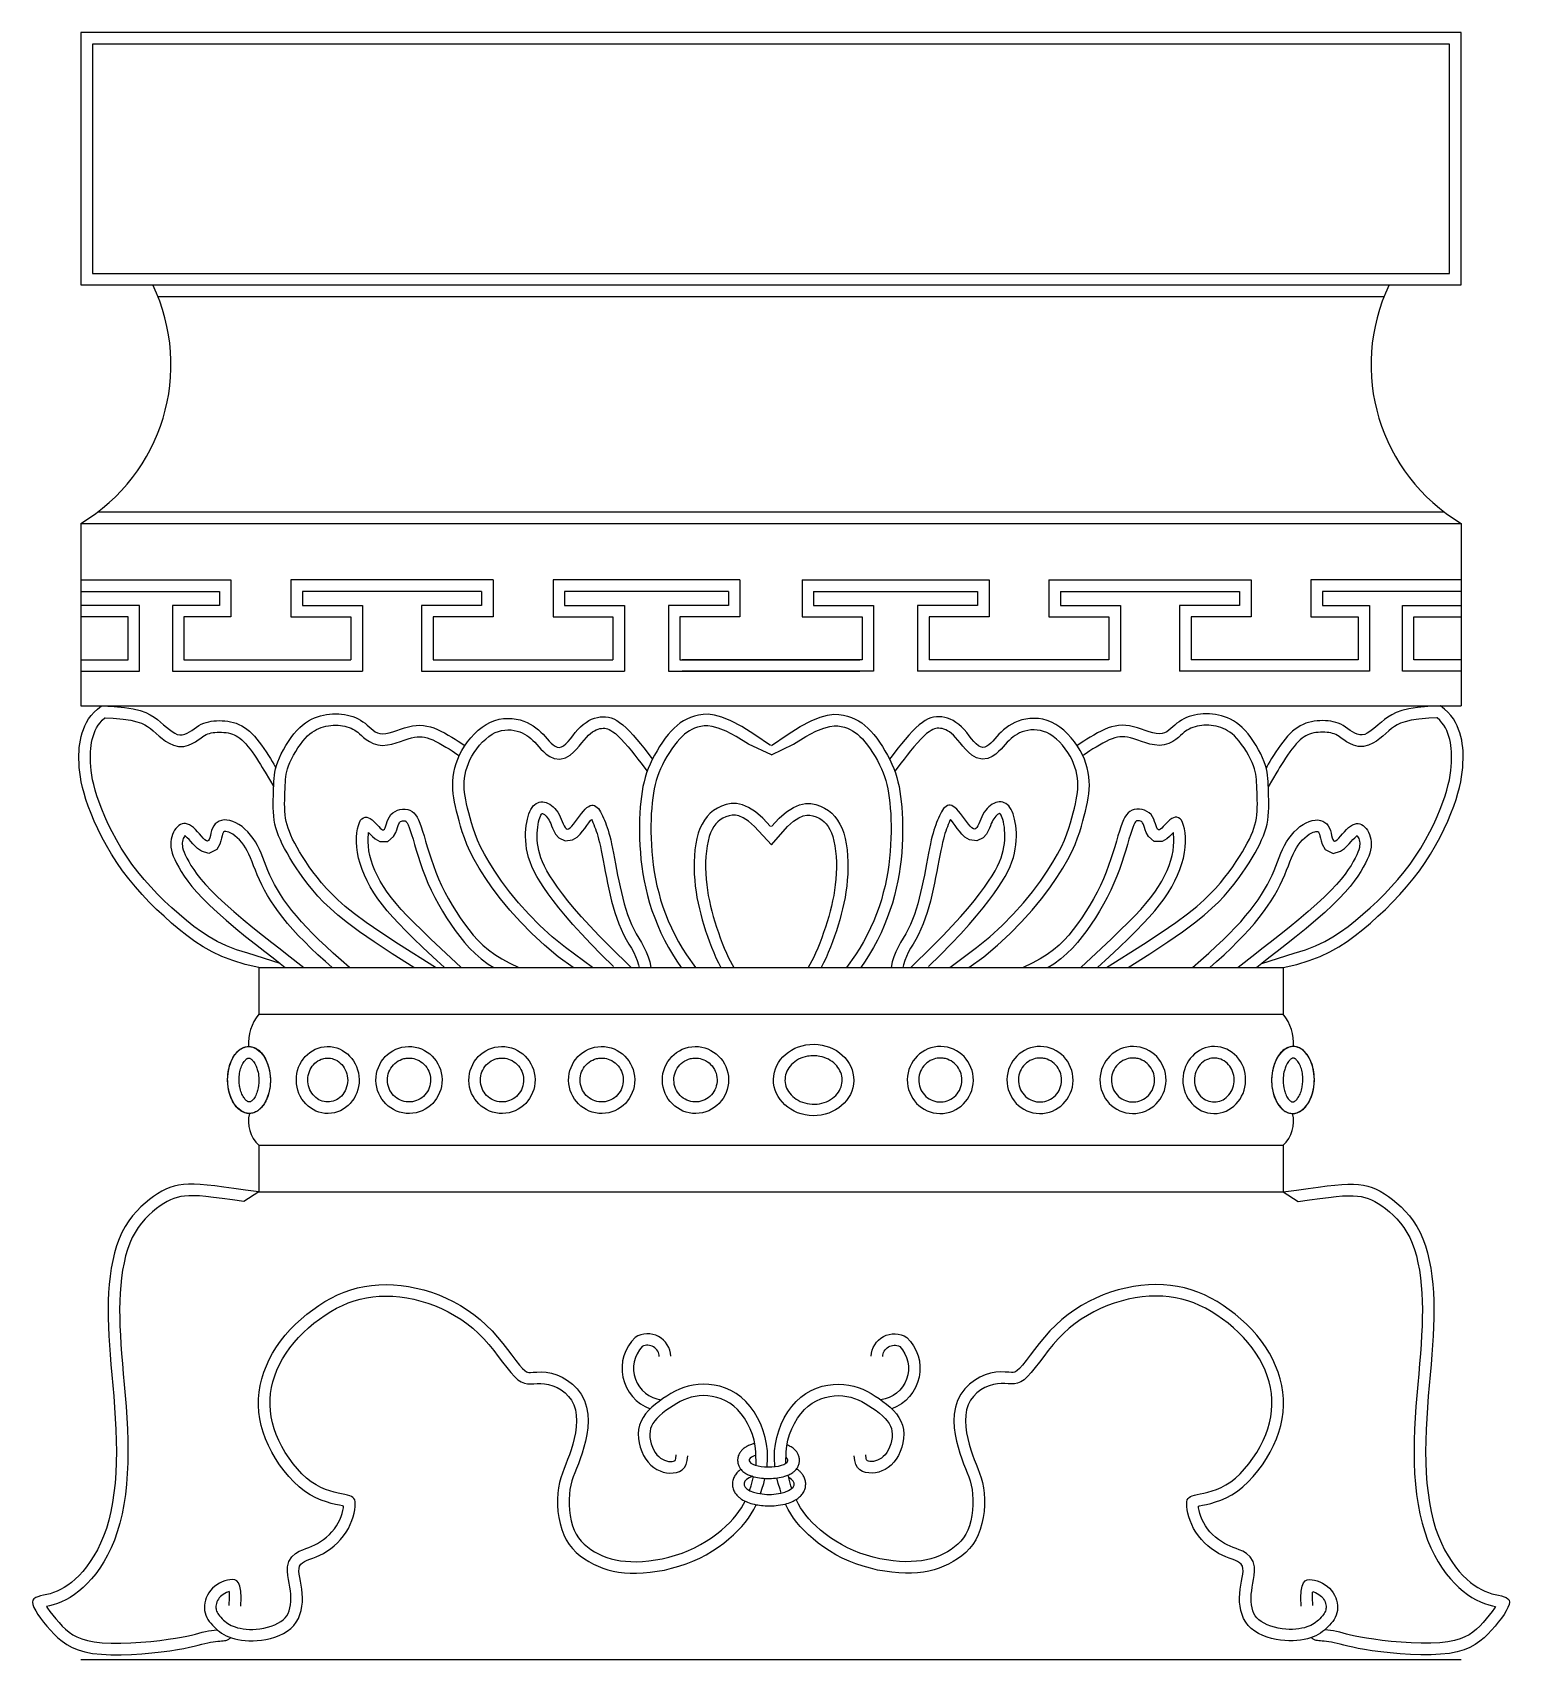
# Model space of a CAD drawing. Extents: x 292 to 963, y 2624 to 3363.
import ezdxf

# ---------------------------------------------------------------- set-up
doc = ezdxf.new("R2010")
doc.units = 0
doc.header["$LTSCALE"] = 100
doc.header["$MEASUREMENT"] = 0
for name, color, linetype in [('3', 3, 'CONTINUOUS'), ('4', 4, 'CONTINUOUS'), ('7', 7, 'CONTINUOUS')]:
    doc.layers.add(name, color=color, linetype=linetype)

msp = doc.modelspace()

# ---------------------------------------------------------------- linework, layer by layer
at = {"layer": '3'}
msp.add_line((322.17, 3144.9), (933.47, 3144.9), dxfattribs=at)
msp.add_lwpolyline([(935.97, 3357.31), (319.66, 3357.31), (319.66, 3253.15), (935.97, 3253.15)], close=True, dxfattribs=at)
for points in [[(349.39, 3242.7), (906.24, 3242.7)], [(314.43, 3108.84), (377.35, 3108.84), (377.35, 3102.46), (355.97, 3102.46), (355.97, 3072.59), (442.23, 3072.59)], [(314.43, 3072.59), (341.04, 3072.59), (341.04, 3102.46), (314.43, 3102.46)], [(496.37, 3108.84), (415.01, 3108.84), (415.01, 3102.46), (442.23, 3102.46), (442.23, 3072.59)], [(496.37, 3108.84), (496.37, 3102.46), (469.15, 3102.46), (469.15, 3072.59), (561.24, 3072.59)], [(608.46, 3108.84), (534.03, 3108.84), (534.03, 3102.46), (561.24, 3102.46), (561.24, 3072.59)], [(608.46, 3108.84), (608.46, 3102.46), (581.25, 3102.46), (581.25, 3072.59), (668.12, 3072.59)], [(647.17, 3108.84), (647.17, 3102.46), (674.38, 3102.46), (674.38, 3072.59), (587.52, 3072.59)], [(647.17, 3108.84), (721.6, 3108.84), (721.6, 3102.46), (694.39, 3102.46), (694.39, 3072.59)], [(759.27, 3108.84), (759.27, 3102.46), (786.48, 3102.46), (786.48, 3072.59), (694.39, 3072.59)], [(759.27, 3108.84), (840.62, 3108.84), (840.62, 3102.46), (813.4, 3102.46), (813.4, 3072.59)], [(941.2, 3108.84), (878.28, 3108.84), (878.28, 3102.46), (899.67, 3102.46), (899.67, 3072.59), (813.4, 3072.59)], [(941.2, 3072.59), (914.59, 3072.59), (914.59, 3102.46), (941.2, 3102.46)], [(404.86, 2939.9), (390.28, 2944.55), (385.08, 2946.13), (380.47, 2947.89), (376.36, 2949.83), (372.61, 2951.94), (369.1, 2954.23), (365.73, 2956.72), (362.39, 2959.38), (359.04, 2962.21), (355.7, 2965.17), (352.42, 2968.24), (349.22, 2971.41), (346.11, 2974.69), (343.12, 2978.06), (340.27, 2981.51), (337.59, 2985.04), (335.09, 2988.64), (332.75, 2992.3), (330.59, 2995.98), (328.62, 2999.62), (326.83, 3003.2), (325.24, 3006.67), (323.84, 3009.99), (322.65, 3013.1), (321.66, 3015.98), (320.85, 3018.63), (320.21, 3021.08), (319.71, 3023.34), (319.34, 3025.45), (319.07, 3027.43), (318.89, 3029.31), (318.77, 3031.11), (318.71, 3032.83), (318.7, 3034.47), (318.76, 3036.01), (318.87, 3037.49), (319.04, 3038.91), (319.27, 3040.29), (319.58, 3041.65), (319.96, 3043), (320.41, 3044.33), (320.93, 3045.61), (321.54, 3046.84), (322.26, 3048.03), (323.11, 3049.18), (324.11, 3050.31), (325.3, 3051.41), (325.38, 3051.47)], [(325.38, 3051.47), (329.12, 3051.29), (333.61, 3050.86), (337.15, 3050.3), (339.85, 3049.65), (341.87, 3048.95), (343.42, 3048.22), (344.72, 3047.43), (345.97, 3046.51), (347.27, 3045.45), (348.61, 3044.32), (349.97, 3043.16), (351.38, 3042), (352.88, 3040.88), (354.55, 3039.84), (356.48, 3038.96), (358.74, 3038.41), (361.1, 3038.45), (363.2, 3038.96), (364.96, 3039.72), (366.43, 3040.57), (367.7, 3041.42), (368.81, 3042.2), (369.77, 3042.88), (370.59, 3043.4), (371.32, 3043.79), (372.05, 3044.1), (372.79, 3044.35), (373.58, 3044.56), (374.41, 3044.71), (375.3, 3044.82), (376.25, 3044.88), (377.26, 3044.9), (378.3, 3044.88), (379.33, 3044.82), (380.34, 3044.7), (381.32, 3044.53), (382.27, 3044.3), (383.18, 3044.02), (384.06, 3043.67), (384.9, 3043.25), (385.74, 3042.74), (386.59, 3042.12), (387.48, 3041.38), (388.38, 3040.53), (389.31, 3039.55), (390.26, 3038.46), (391.22, 3037.25), (392.2, 3035.94), (393.19, 3034.52), (394.18, 3033.05), (395.12, 3031.58), (396.01, 3030.17), (396.8, 3028.86), (397.49, 3027.71), (398.04, 3026.77), (401.97, 3020.02)], [(850.78, 2939.9), (865.35, 2944.55), (870.56, 2946.13), (875.16, 2947.89), (879.27, 2949.83), (883.03, 2951.94), (886.53, 2954.23), (889.91, 2956.72), (893.24, 2959.38), (896.6, 2962.21), (899.93, 2965.17), (903.21, 2968.24), (906.42, 2971.41), (909.52, 2974.69), (912.51, 2978.06), (915.36, 2981.51), (918.04, 2985.04), (920.55, 2988.64), (922.88, 2992.3), (925.04, 2995.98), (927.01, 2999.62), (928.8, 3003.2), (930.39, 3006.67), (931.79, 3009.99), (932.98, 3013.1), (933.98, 3015.98), (934.78, 3018.63), (935.42, 3021.08), (935.92, 3023.34), (936.29, 3025.45), (936.56, 3027.43), (936.74, 3029.31), (936.86, 3031.11), (936.92, 3032.83), (936.93, 3034.47), (936.88, 3036.01), (936.77, 3037.49), (936.59, 3038.91), (936.36, 3040.29), (936.05, 3041.65), (935.68, 3043), (935.23, 3044.33), (934.7, 3045.61), (934.09, 3046.84), (933.37, 3048.03), (932.52, 3049.18), (931.52, 3050.31), (930.33, 3051.41), (930.26, 3051.47)], [(930.26, 3051.47), (926.51, 3051.29), (922.02, 3050.86), (918.49, 3050.3), (915.79, 3049.65), (913.76, 3048.95), (912.21, 3048.22), (910.91, 3047.43), (909.66, 3046.51), (908.36, 3045.45), (907.03, 3044.32), (905.66, 3043.16), (904.25, 3042), (902.75, 3040.88), (901.08, 3039.84), (899.15, 3038.96), (896.89, 3038.41), (894.53, 3038.45), (892.43, 3038.96), (890.68, 3039.72), (889.2, 3040.57), (887.93, 3041.42), (886.82, 3042.2), (885.86, 3042.88), (885.04, 3043.4), (884.31, 3043.79), (883.59, 3044.1), (882.84, 3044.35), (882.05, 3044.56), (881.22, 3044.71), (880.33, 3044.82), (879.38, 3044.88), (878.37, 3044.9), (877.33, 3044.88), (876.3, 3044.82), (875.29, 3044.7), (874.31, 3044.53), (873.36, 3044.3), (872.45, 3044.02), (871.58, 3043.67), (870.73, 3043.25), (869.9, 3042.74), (869.04, 3042.12), (868.16, 3041.38), (867.25, 3040.53), (866.32, 3039.55), (865.37, 3038.46), (864.41, 3037.25), (863.43, 3035.94), (862.44, 3034.52), (861.46, 3033.05), (860.51, 3031.58), (859.63, 3030.17), (858.83, 3028.86), (858.14, 3027.71), (857.59, 3026.77), (853.67, 3020.02)], [(475.38, 2938.04), (458.64, 2948.66), (450.57, 2953.98), (443.99, 2958.54), (438.69, 2962.45), (434.47, 2965.82), (431.09, 2968.78), (428.32, 2971.45), (425.92, 2974), (423.72, 2976.52), (421.68, 2979.01), (419.8, 2981.45), (418.08, 2983.84), (416.5, 2986.16), (415.06, 2988.4), (413.75, 2990.56), (412.56, 2992.62), (411.5, 2994.57), (410.56, 2996.4), (409.76, 2998.12), (409.07, 2999.75), (408.49, 3001.3), (408.02, 3002.82), (407.65, 3004.31), (407.36, 3005.82), (407.16, 3007.38), (407.03, 3009.02), (406.96, 3010.7), (406.94, 3012.42), (406.97, 3014.14), (407.02, 3015.86), (407.09, 3017.56), (407.16, 3019.21), (407.22, 3020.76), (407.29, 3022.18), (407.37, 3023.48), (407.49, 3024.69), (407.67, 3025.86), (407.91, 3027.03), (408.25, 3028.26), (408.71, 3029.6), (409.33, 3031.09), (410.08, 3032.71), (410.96, 3034.39), (411.94, 3036.08), (412.99, 3037.75), (414.09, 3039.34), (415.2, 3040.79), (416.31, 3042.08), (417.38, 3043.18), (418.42, 3044.11), (419.44, 3044.89), (420.46, 3045.55), (421.47, 3046.11), (422.49, 3046.58), (423.54, 3046.98), (424.62, 3047.31), (425.71, 3047.59), (426.82, 3047.8), (427.92, 3047.95), (429.01, 3048.04), (430.1, 3048.06), (431.17, 3048.03), (432.23, 3047.94), (433.26, 3047.79), (434.27, 3047.59), (435.25, 3047.34), (436.19, 3047.03), (437.09, 3046.68), (437.94, 3046.28), (438.74, 3045.84), (439.49, 3045.37), (440.2, 3044.84), (440.93, 3044.22), (441.77, 3043.45), (442.76, 3042.56), (443.95, 3041.59), (445.4, 3040.61), (447.15, 3039.74), (449.21, 3039.13), (451.45, 3038.91), (453.65, 3039.1), (455.69, 3039.52), (457.63, 3040.07), (459.48, 3040.67), (461.27, 3041.28), (462.96, 3041.83), (464.52, 3042.28), (465.91, 3042.6), (467.13, 3042.76), (468.27, 3042.81), (469.38, 3042.75), (470.5, 3042.57), (471.66, 3042.29), (472.89, 3041.89), (474.2, 3041.36), (475.6, 3040.71), (477.09, 3039.93), (478.63, 3039.07), (480.15, 3038.17), (481.61, 3037.27), (482.94, 3036.41), (484.12, 3035.64), (485.09, 3034.99), (485.82, 3034.49)], [(546.68, 2938.04), (534.44, 2947.08), (528.44, 2952.06), (522.88, 2957.18), (517.79, 2962.35), (513.18, 2967.49), (509.06, 2972.49), (505.44, 2977.27), (502.33, 2981.74), (499.75, 2985.82), (497.64, 2989.51), (495.93, 2992.86), (494.56, 2995.91), (493.47, 2998.7), (492.58, 3001.28), (491.84, 3003.71), (491.19, 3006.05), (490.59, 3008.27), (490.05, 3010.35), (489.58, 3012.3), (489.19, 3014.13), (488.88, 3015.87), (488.66, 3017.54), (488.52, 3019.17), (488.47, 3020.78), (488.52, 3022.41), (488.67, 3024.05), (488.92, 3025.71), (489.29, 3027.37), (489.77, 3029.05), (490.37, 3030.72), (491.11, 3032.4), (491.98, 3034.08), (493, 3035.75), (494.16, 3037.4), (495.43, 3038.98), (496.8, 3040.45), (498.23, 3041.79), (499.69, 3042.96), (501.15, 3043.93), (502.59, 3044.69), (504.01, 3045.25), (505.46, 3045.63), (506.91, 3045.86), (508.37, 3045.95), (509.81, 3045.89), (511.2, 3045.71), (512.53, 3045.42), (513.76, 3045.04), (514.88, 3044.58), (515.92, 3044.05), (516.9, 3043.44), (517.84, 3042.76), (518.75, 3042.01), (519.64, 3041.19), (520.52, 3040.3), (521.41, 3039.35), (522.34, 3038.32), (523.33, 3037.23), (524.43, 3036.1), (525.72, 3034.96), (527.31, 3033.88), (529.37, 3033), (531.91, 3032.68), (534.51, 3033.25), (536.6, 3034.45), (538.19, 3035.8), (539.52, 3037.19), (540.72, 3038.61), (541.86, 3040.01), (542.95, 3041.34), (543.99, 3042.55), (544.95, 3043.56), (545.86, 3044.37), (546.74, 3045.03), (547.61, 3045.56), (548.45, 3045.97), (549.28, 3046.28), (550.08, 3046.5), (550.86, 3046.64), (551.61, 3046.69), (552.3, 3046.68), (552.94, 3046.59), (553.57, 3046.42), (554.27, 3046.15), (555.08, 3045.72), (556.03, 3045.1), (557.13, 3044.24), (558.38, 3043.11), (559.79, 3041.69), (561.31, 3040.04), (562.88, 3038.23), (564.45, 3036.36), (565.97, 3034.47), (567.41, 3032.66), (568.72, 3030.98), (571.63, 3027.2)], [(628.08, 3034.57), (617.64, 3039.39), (611.97, 3042.89), (607.4, 3045.29), (603.82, 3046.77), (601.11, 3047.52), (599.1, 3047.78), (597.48, 3047.73), (595.96, 3047.48), (594.46, 3047.11), (593.1, 3046.66), (591.87, 3046.14), (590.73, 3045.53), (589.64, 3044.82), (588.56, 3043.98), (587.47, 3042.99), (586.34, 3041.82), (585.17, 3040.47), (583.98, 3038.97), (582.8, 3037.34), (581.65, 3035.62), (580.55, 3033.82), (579.51, 3031.98), (578.55, 3030.13), (577.69, 3028.3), (576.94, 3026.5), (576.28, 3024.72), (575.71, 3022.92), (575.22, 3021.09), (574.79, 3019.18), (574.42, 3017.19), (574.11, 3015.07), (573.85, 3012.82), (573.63, 3010.42), (573.45, 3007.88), (573.34, 3005.24), (573.28, 3002.49), (573.28, 2999.65), (573.34, 2996.74), (573.48, 2993.77), (573.69, 2990.75), (573.97, 2987.69), (574.34, 2984.61), (574.8, 2981.5), (575.36, 2978.36), (576.02, 2975.21), (576.8, 2972.04), (577.69, 2968.85), (578.72, 2965.64), (579.88, 2962.43), (581.17, 2959.21), (582.59, 2956.01), (584.13, 2952.86), (585.78, 2949.77), (587.53, 2946.77), (589.37, 2943.88), (593.46, 2938.04)], [(628.08, 3034.57), (637.99, 3039.39), (643.66, 3042.89), (648.23, 3045.29), (651.81, 3046.77), (654.52, 3047.52), (656.53, 3047.78), (658.15, 3047.73), (659.67, 3047.48), (661.17, 3047.11), (662.53, 3046.66), (663.76, 3046.14), (664.9, 3045.53), (665.99, 3044.82), (667.07, 3043.98), (668.17, 3042.99), (669.3, 3041.82), (670.47, 3040.47), (671.65, 3038.97), (672.83, 3037.34), (673.98, 3035.62), (675.08, 3033.82), (676.12, 3031.98), (677.08, 3030.13), (677.94, 3028.3), (678.69, 3026.5), (679.35, 3024.72), (679.92, 3022.92), (680.42, 3021.09), (680.84, 3019.18), (681.21, 3017.19), (681.52, 3015.07), (681.79, 3012.82), (682.01, 3010.42), (682.18, 3007.88), (682.3, 3005.24), (682.36, 3002.49), (682.36, 2999.65), (682.29, 2996.74), (682.16, 2993.77), (681.95, 2990.75), (681.66, 2987.69), (681.29, 2984.61), (680.83, 2981.5), (680.27, 2978.36), (679.61, 2975.21), (678.83, 2972.04), (677.94, 2968.85), (676.91, 2965.64), (675.75, 2962.43), (674.46, 2959.21), (673.04, 2956.01), (671.51, 2952.86), (669.86, 2949.77), (668.11, 2946.77), (666.26, 2943.88), (662.17, 2938.04)], [(708.96, 2938.04), (721.19, 2947.08), (727.2, 2952.06), (732.75, 2957.18), (737.84, 2962.35), (742.45, 2967.49), (746.58, 2972.49), (750.2, 2977.27), (753.3, 2981.74), (755.88, 2985.82), (758, 2989.51), (759.7, 2992.86), (761.07, 2995.91), (762.17, 2998.7), (763.05, 3001.28), (763.79, 3003.71), (764.45, 3006.05), (765.05, 3008.27), (765.59, 3010.35), (766.06, 3012.3), (766.45, 3014.13), (766.75, 3015.87), (766.98, 3017.54), (767.11, 3019.17), (767.16, 3020.78), (767.11, 3022.41), (766.96, 3024.05), (766.71, 3025.71), (766.35, 3027.37), (765.87, 3029.05), (765.26, 3030.72), (764.52, 3032.4), (763.65, 3034.08), (762.63, 3035.75), (761.47, 3037.4), (760.2, 3038.98), (758.83, 3040.45), (757.41, 3041.79), (755.94, 3042.96), (754.48, 3043.93), (753.04, 3044.69), (751.62, 3045.25), (750.18, 3045.63), (748.72, 3045.86), (747.26, 3045.95), (745.82, 3045.89), (744.43, 3045.71), (743.1, 3045.42), (741.87, 3045.04), (740.75, 3044.58), (739.71, 3044.05), (738.73, 3043.44), (737.79, 3042.76), (736.89, 3042.01), (736, 3041.19), (735.11, 3040.3), (734.22, 3039.35), (733.3, 3038.32), (732.3, 3037.23), (731.2, 3036.1), (729.91, 3034.96), (728.32, 3033.88), (726.26, 3033), (723.72, 3032.68), (721.13, 3033.25), (719.04, 3034.45), (717.45, 3035.8), (716.12, 3037.19), (714.91, 3038.61), (713.77, 3040.01), (712.68, 3041.34), (711.64, 3042.55), (710.68, 3043.56), (709.77, 3044.37), (708.89, 3045.03), (708.02, 3045.56), (707.18, 3045.97), (706.36, 3046.28), (705.56, 3046.5), (704.77, 3046.64), (704.02, 3046.69), (703.33, 3046.68), (702.69, 3046.59), (702.06, 3046.42), (701.36, 3046.15), (700.55, 3045.72), (699.6, 3045.1), (698.51, 3044.24), (697.25, 3043.11), (695.84, 3041.69), (694.32, 3040.04), (692.75, 3038.23), (691.18, 3036.36), (689.66, 3034.47), (688.22, 3032.66), (686.91, 3030.98), (684, 3027.2)], [(780.25, 2938.04), (796.99, 2948.66), (805.06, 2953.98), (811.64, 2958.54), (816.94, 2962.45), (821.16, 2965.82), (824.54, 2968.78), (827.31, 2971.45), (829.71, 2974), (831.92, 2976.52), (833.96, 2979.01), (835.83, 2981.45), (837.55, 2983.84), (839.13, 2986.16), (840.57, 2988.4), (841.88, 2990.56), (843.07, 2992.62), (844.13, 2994.57), (845.07, 2996.4), (845.88, 2998.12), (846.57, 2999.75), (847.14, 3001.3), (847.61, 3002.82), (847.99, 3004.31), (848.27, 3005.82), (848.47, 3007.38), (848.6, 3009.02), (848.67, 3010.7), (848.69, 3012.42), (848.66, 3014.14), (848.61, 3015.86), (848.54, 3017.56), (848.47, 3019.21), (848.41, 3020.76), (848.35, 3022.18), (848.26, 3023.48), (848.14, 3024.69), (847.96, 3025.86), (847.72, 3027.03), (847.38, 3028.26), (846.92, 3029.6), (846.31, 3031.09), (845.55, 3032.71), (844.67, 3034.39), (843.7, 3036.08), (842.64, 3037.75), (841.54, 3039.34), (840.43, 3040.79), (839.33, 3042.08), (838.26, 3043.18), (837.21, 3044.11), (836.19, 3044.89), (835.17, 3045.55), (834.16, 3046.11), (833.14, 3046.58), (832.09, 3046.98), (831.02, 3047.31), (829.92, 3047.59), (828.82, 3047.8), (827.72, 3047.95), (826.62, 3048.04), (825.53, 3048.06), (824.46, 3048.03), (823.41, 3047.94), (822.37, 3047.79), (821.36, 3047.59), (820.39, 3047.34), (819.44, 3047.03), (818.54, 3046.68), (817.69, 3046.28), (816.89, 3045.84), (816.14, 3045.37), (815.44, 3044.84), (814.7, 3044.22), (813.86, 3043.45), (812.87, 3042.56), (811.68, 3041.59), (810.24, 3040.61), (808.48, 3039.74), (806.43, 3039.13), (804.19, 3038.91), (801.99, 3039.1), (799.94, 3039.52), (798.01, 3040.07), (796.15, 3040.67), (794.36, 3041.28), (792.67, 3041.83), (791.11, 3042.28), (789.73, 3042.6), (788.5, 3042.76), (787.36, 3042.81), (786.25, 3042.75), (785.13, 3042.57), (783.97, 3042.29), (782.74, 3041.89), (781.44, 3041.36), (780.03, 3040.71), (778.54, 3039.93), (777, 3039.07), (775.48, 3038.17), (774.03, 3037.27), (772.69, 3036.41), (771.51, 3035.64), (770.54, 3034.99), (769.81, 3034.49)], [(564.32, 2938.04), (554.58, 2947.59), (549.77, 2952.47), (545.5, 2956.97), (541.74, 2961.1), (538.44, 2964.9), (535.56, 2968.38), (533.05, 2971.58), (530.88, 2974.52), (529, 2977.22), (527.4, 2979.69), (526.05, 2981.96), (524.95, 2984.05), (524.05, 2985.98), (523.33, 2987.78), (522.77, 2989.5), (522.33, 2991.16), (522, 2992.8), (521.78, 2994.41), (521.64, 2996), (521.59, 2997.54), (521.61, 2999.03), (521.7, 3000.45), (521.85, 3001.8), (522.04, 3003.06), (522.27, 3004.2), (522.53, 3005.2), (522.8, 3006.05), (523.08, 3006.75), (523.35, 3007.29), (523.58, 3007.66), (523.76, 3007.89), (523.87, 3008), (523.87, 3008), (523.93, 3007.99), (524.07, 3007.96), (524.29, 3007.87), (524.58, 3007.71), (524.93, 3007.46), (525.33, 3007.12), (525.76, 3006.7), (526.19, 3006.19), (526.62, 3005.6), (527.02, 3004.95), (527.4, 3004.24), (527.78, 3003.4), (528.18, 3002.41), (528.63, 3001.3), (529.19, 3000.07), (530, 2998.65), (531.49, 2996.94), (534.35, 2995.54), (537.66, 2995.95), (539.8, 2997.31), (541.14, 2998.61), (542.22, 2999.9), (543.2, 3001.19), (544.14, 3002.48), (545.02, 3003.71), (545.83, 3004.79), (546.27, 3005.33), (546.56, 3004.73), (546.94, 3003.87), (547.33, 3002.94), (547.71, 3001.99), (548.08, 3001.01), (548.44, 2999.98), (548.8, 2998.88), (549.16, 2997.66), (549.54, 2996.3), (549.91, 2994.78), (550.31, 2993.05), (550.71, 2991.11), (551.13, 2988.96), (551.58, 2986.63), (552.04, 2984.17), (552.52, 2981.61), (553.04, 2978.97), (553.58, 2976.29), (554.15, 2973.59), (554.76, 2970.9), (555.42, 2968.23), (556.13, 2965.59), (556.91, 2962.99), (557.76, 2960.42), (558.7, 2957.91), (559.73, 2955.45), (560.87, 2953.07), (562.07, 2950.82), (563.28, 2948.73), (564.41, 2946.77), (565.45, 2944.89), (566.35, 2943.06), (567.09, 2941.22), (567.68, 2939.32), (567.93, 2938.04)], [(628.08, 2993.73), (620.39, 3002.14), (617.61, 3004.55), (615.23, 3006.07), (613.26, 3006.9), (611.62, 3007.24), (610.16, 3007.24), (608.76, 3006.99), (607.34, 3006.51), (606, 3005.86), (604.8, 3005.11), (603.73, 3004.24), (602.78, 3003.25), (601.9, 3002.1), (601.11, 3000.76), (600.4, 2999.23), (599.77, 2997.47), (599.24, 2995.48), (598.81, 2993.29), (598.48, 2990.93), (598.26, 2988.46), (598.14, 2985.9), (598.12, 2983.3), (598.2, 2980.7), (598.37, 2978.13), (598.62, 2975.62), (598.94, 2973.16), (599.35, 2970.75), (599.82, 2968.36), (600.36, 2965.98), (600.96, 2963.6), (601.62, 2961.21), (602.34, 2958.79), (603.11, 2956.36), (603.92, 2953.92), (604.77, 2951.52), (605.67, 2949.15), (606.6, 2946.85), (607.57, 2944.64), (608.58, 2942.52), (610.91, 2938.04)], [(628.08, 2993.73), (635.24, 3002.14), (638.03, 3004.55), (640.4, 3006.07), (642.37, 3006.9), (644.02, 3007.24), (645.47, 3007.24), (646.87, 3006.99), (648.29, 3006.51), (649.63, 3005.86), (650.83, 3005.11), (651.9, 3004.24), (652.86, 3003.25), (653.73, 3002.1), (654.52, 3000.76), (655.23, 2999.23), (655.86, 2997.47), (656.39, 2995.48), (656.83, 2993.29), (657.16, 2990.93), (657.38, 2988.46), (657.49, 2985.9), (657.51, 2983.3), (657.43, 2980.7), (657.27, 2978.13), (657.02, 2975.62), (656.69, 2973.16), (656.29, 2970.75), (655.81, 2968.36), (655.28, 2965.98), (654.67, 2963.6), (654.01, 2961.21), (653.29, 2958.79), (652.53, 2956.36), (651.71, 2953.92), (650.86, 2951.52), (649.97, 2949.15), (649.03, 2946.85), (648.06, 2944.64), (647.05, 2942.52), (644.72, 2938.04)], [(691.31, 2938.04), (701.05, 2947.59), (705.86, 2952.47), (710.13, 2956.97), (713.89, 2961.1), (717.19, 2964.9), (720.07, 2968.38), (722.58, 2971.58), (724.76, 2974.52), (726.64, 2977.22), (728.24, 2979.69), (729.58, 2981.96), (730.69, 2984.05), (731.59, 2985.98), (732.3, 2987.78), (732.87, 2989.5), (733.3, 2991.16), (733.63, 2992.8), (733.86, 2994.41), (733.99, 2996), (734.05, 2997.54), (734.02, 2999.03), (733.93, 3000.45), (733.79, 3001.8), (733.59, 3003.06), (733.36, 3004.2), (733.11, 3005.2), (732.83, 3006.05), (732.55, 3006.75), (732.29, 3007.29), (732.05, 3007.66), (731.87, 3007.89), (731.77, 3008), (731.76, 3008), (731.7, 3007.99), (731.56, 3007.96), (731.34, 3007.87), (731.05, 3007.71), (730.7, 3007.46), (730.3, 3007.12), (729.87, 3006.7), (729.44, 3006.19), (729.02, 3005.6), (728.61, 3004.95), (728.23, 3004.24), (727.85, 3003.4), (727.45, 3002.41), (727, 3001.3), (726.45, 3000.07), (725.63, 2998.65), (724.14, 2996.94), (721.28, 2995.54), (717.97, 2995.95), (715.83, 2997.31), (714.49, 2998.61), (713.42, 2999.9), (712.43, 3001.19), (711.5, 3002.48), (710.61, 3003.71), (709.8, 3004.79), (709.36, 3005.33), (709.07, 3004.73), (708.69, 3003.87), (708.31, 3002.94), (707.93, 3001.99), (707.56, 3001.01), (707.19, 2999.98), (706.83, 2998.88), (706.47, 2997.66), (706.1, 2996.3), (705.72, 2994.78), (705.33, 2993.05), (704.92, 2991.11), (704.5, 2988.96), (704.06, 2986.63), (703.59, 2984.17), (703.11, 2981.61), (702.6, 2978.97), (702.06, 2976.29), (701.48, 2973.59), (700.87, 2970.9), (700.21, 2968.23), (699.5, 2965.59), (698.72, 2962.99), (697.87, 2960.42), (696.93, 2957.91), (695.9, 2955.45), (694.76, 2953.07), (693.56, 2950.82), (692.36, 2948.73), (691.22, 2946.77), (690.18, 2944.89), (689.28, 2943.06), (688.54, 2941.22), (687.96, 2939.32), (687.7, 2938.04)], [(428.47, 2938.04), (425.43, 2940.74), (422.01, 2943.88), (418.84, 2946.89), (415.89, 2949.81), (413.15, 2952.63), (410.62, 2955.39), (408.28, 2958.08), (406.12, 2960.72), (404.14, 2963.31), (402.33, 2965.85), (400.67, 2968.34), (399.16, 2970.78), (397.8, 2973.18), (396.58, 2975.53), (395.48, 2977.83), (394.51, 2980.06), (393.64, 2982.19), (392.86, 2984.21), (392.12, 2986.11), (391.41, 2987.88), (390.7, 2989.51), (389.97, 2991.01), (389.2, 2992.38), (388.35, 2993.66), (387.42, 2994.88), (386.43, 2995.99), (385.41, 2997), (384.37, 2997.87), (383.37, 2998.58), (382.43, 2999.12), (381.6, 2999.49), (380.89, 2999.7), (380.3, 2999.8), (379.84, 2999.8), (379.52, 2999.75), (379.32, 2999.68), (379.22, 2999.63), (379.17, 2999.59), (379.12, 2999.52), (378.97, 2999.24), (378.76, 2998.64), (378.53, 2997.79), (378.29, 2996.76), (378, 2995.56), (377.49, 2994.02), (376.11, 2991.71), (372.54, 2989.86), (369.13, 2990.81), (367.43, 2992.03), (366.29, 2993.11), (365.31, 2994.17), (364.38, 2995.2), (363.52, 2996.17), (362.73, 2997), (362.08, 2997.61), (361.64, 2997.95), (361.39, 2997.59), (361.13, 2997.13), (360.88, 2996.58), (360.68, 2995.97), (360.53, 2995.33), (360.44, 2994.68), (360.42, 2994.02), (360.48, 2993.3), (360.62, 2992.49), (360.87, 2991.55), (361.25, 2990.46), (361.78, 2989.2), (362.48, 2987.77), (363.36, 2986.17), (364.4, 2984.42), (365.64, 2982.52), (367.12, 2980.45), (368.89, 2978.18), (371.01, 2975.71), (373.51, 2973.02), (376.45, 2970.09), (379.87, 2966.9), (383.79, 2963.46), (388.07, 2959.87), (392.51, 2956.25), (396.92, 2952.73), (401.11, 2949.44), (404.89, 2946.5), (408.08, 2944.02), (415.67, 2938.04)], [(487.13, 2938.04), (477.82, 2946.73), (473.21, 2951.08), (469.17, 2954.95), (465.64, 2958.43), (462.57, 2961.58), (459.88, 2964.47), (457.53, 2967.17), (455.44, 2969.76), (453.56, 2972.31), (451.87, 2974.82), (450.37, 2977.3), (449.05, 2979.73), (447.93, 2982.11), (446.99, 2984.44), (446.23, 2986.72), (445.64, 2988.93), (445.23, 2991.09), (444.96, 2993.18), (444.84, 2995.17), (444.85, 2997), (444.97, 2998.64), (445.06, 2999.28), (445.1, 2999.24), (445.87, 2998.41), (446.76, 2997.5), (447.97, 2996.49), (450.13, 2995.34), (453.82, 2995.33), (456.42, 2997.54), (457.38, 2999.34), (457.85, 3000.61), (458.18, 3001.66), (458.48, 3002.56), (458.77, 3003.29), (459.03, 3003.79), (459.21, 3004.04), (459.36, 3004.19), (459.61, 3004.35), (459.97, 3004.52), (460.41, 3004.64), (460.87, 3004.71), (461.31, 3004.71), (461.64, 3004.66), (461.82, 3004.6), (461.89, 3004.56), (461.99, 3004.48), (462.2, 3004.23), (462.55, 3003.71), (462.98, 3002.86), (463.47, 3001.69), (464.01, 3000.2), (464.6, 2998.4), (465.24, 2996.3), (465.94, 2993.94), (466.71, 2991.36), (467.56, 2988.59), (468.5, 2985.67), (469.55, 2982.63), (470.73, 2979.5), (472.04, 2976.31), (473.5, 2973.1), (475.08, 2969.91), (476.77, 2966.76), (478.56, 2963.66), (480.44, 2960.63), (482.39, 2957.68), (484.4, 2954.83), (486.48, 2952.08), (488.63, 2949.43), (490.93, 2946.86), (493.45, 2944.36), (496.25, 2941.95), (499.38, 2939.64), (501.91, 2938.04)], [(768.5, 2938.04), (777.82, 2946.73), (782.42, 2951.08), (786.46, 2954.95), (789.99, 2958.43), (793.07, 2961.58), (795.75, 2964.47), (798.1, 2967.17), (800.19, 2969.76), (802.07, 2972.31), (803.77, 2974.82), (805.27, 2977.3), (806.58, 2979.73), (807.7, 2982.11), (808.65, 2984.44), (809.41, 2986.72), (809.99, 2988.93), (810.41, 2991.09), (810.67, 2993.18), (810.79, 2995.17), (810.78, 2997), (810.66, 2998.64), (810.57, 2999.28), (810.53, 2999.24), (809.76, 2998.41), (808.87, 2997.5), (807.66, 2996.49), (805.5, 2995.34), (801.82, 2995.33), (799.21, 2997.54), (798.25, 2999.34), (797.78, 3000.61), (797.45, 3001.66), (797.15, 3002.56), (796.86, 3003.29), (796.6, 3003.79), (796.43, 3004.04), (796.27, 3004.19), (796.03, 3004.35), (795.67, 3004.52), (795.23, 3004.64), (794.76, 3004.71), (794.33, 3004.71), (793.99, 3004.66), (793.81, 3004.6), (793.74, 3004.56), (793.65, 3004.48), (793.43, 3004.23), (793.09, 3003.71), (792.65, 3002.86), (792.16, 3001.69), (791.62, 3000.2), (791.03, 2998.4), (790.4, 2996.3), (789.7, 2993.94), (788.93, 2991.36), (788.08, 2988.59), (787.13, 2985.67), (786.08, 2982.63), (784.9, 2979.5), (783.59, 2976.31), (782.13, 2973.1), (780.55, 2969.91), (778.86, 2966.76), (777.07, 2963.66), (775.2, 2960.63), (773.25, 2957.68), (771.23, 2954.83), (769.16, 2952.08), (767.01, 2949.43), (764.7, 2946.86), (762.18, 2944.36), (759.38, 2941.95), (756.25, 2939.64), (753.73, 2938.04)], [(827.17, 2938.04), (830.2, 2940.74), (833.62, 2943.88), (836.8, 2946.89), (839.75, 2949.81), (842.48, 2952.63), (845.01, 2955.39), (847.35, 2958.08), (849.51, 2960.72), (851.49, 2963.31), (853.31, 2965.85), (854.96, 2968.34), (856.47, 2970.78), (857.83, 2973.18), (859.05, 2975.53), (860.15, 2977.83), (861.12, 2980.06), (861.99, 2982.19), (862.78, 2984.21), (863.51, 2986.11), (864.22, 2987.88), (864.93, 2989.51), (865.66, 2991.01), (866.44, 2992.38), (867.28, 2993.66), (868.21, 2994.88), (869.2, 2995.99), (870.23, 2997), (871.26, 2997.87), (872.27, 2998.58), (873.21, 2999.12), (874.04, 2999.49), (874.74, 2999.7), (875.33, 2999.8), (875.79, 2999.8), (876.12, 2999.75), (876.31, 2999.68), (876.41, 2999.63), (876.46, 2999.59), (876.52, 2999.52), (876.66, 2999.24), (876.87, 2998.64), (877.1, 2997.79), (877.34, 2996.76), (877.64, 2995.56), (878.14, 2994.02), (879.52, 2991.71), (883.09, 2989.86), (886.5, 2990.81), (888.21, 2992.03), (889.34, 2993.11), (890.33, 2994.17), (891.25, 2995.2), (892.12, 2996.17), (892.9, 2997), (893.55, 2997.61), (893.99, 2997.95), (894.24, 2997.59), (894.51, 2997.13), (894.75, 2996.58), (894.95, 2995.97), (895.1, 2995.33), (895.19, 2994.68), (895.21, 2994.02), (895.16, 2993.3), (895.02, 2992.49), (894.77, 2991.55), (894.38, 2990.46), (893.85, 2989.2), (893.15, 2987.77), (892.28, 2986.17), (891.23, 2984.42), (889.99, 2982.52), (888.51, 2980.45), (886.74, 2978.18), (884.62, 2975.71), (882.12, 2973.02), (879.18, 2970.09), (875.76, 2966.9), (871.84, 2963.46), (867.56, 2959.87), (863.12, 2956.25), (858.71, 2952.73), (854.53, 2949.44), (850.75, 2946.5), (847.56, 2944.02), (839.97, 2938.04)], [(395.17, 2836.16), (388.44, 2831.84), (383.18, 2832.58), (378.6, 2833.21), (374.63, 2833.71), (371.19, 2834.09), (368.23, 2834.34), (365.68, 2834.46), (363.46, 2834.45), (361.49, 2834.31), (359.72, 2834.07), (358.1, 2833.7), (356.58, 2833.23), (355.09, 2832.62), (353.59, 2831.87), (352.04, 2830.96), (350.4, 2829.86), (348.7, 2828.6), (346.97, 2827.19), (345.26, 2825.62), (343.58, 2823.9), (341.97, 2822.03), (340.45, 2820), (339.03, 2817.81), (337.76, 2815.45), (336.62, 2812.88), (335.61, 2810.09), (334.73, 2807.11), (333.98, 2803.96), (333.36, 2800.66), (332.87, 2797.23), (332.49, 2793.72), (332.22, 2790.14), (332.06, 2786.51), (332, 2782.81), (332.02, 2779.04), (332.13, 2775.16), (332.32, 2771.17), (332.57, 2767.03), (332.88, 2762.74), (333.25, 2758.27), (333.65, 2753.61), (334.07, 2748.78), (334.5, 2743.82), (334.89, 2738.77), (335.24, 2733.65), (335.52, 2728.51), (335.71, 2723.37), (335.78, 2718.27), (335.7, 2713.25), (335.49, 2708.33), (335.12, 2703.52), (334.61, 2698.86), (333.94, 2694.34), (333.11, 2689.99), (332.11, 2685.81), (330.94, 2681.83), (329.61, 2678.07), (328.12, 2674.55), (326.51, 2671.27), (324.8, 2668.22), (323, 2665.41), (321.14, 2662.84), (319.24, 2660.51), (317.31, 2658.4), (315.38, 2656.52), (313.43, 2654.85), (311.48, 2653.38), (309.52, 2652.11), (307.58, 2651.02), (305.64, 2650.1), (303.73, 2649.35), (301.86, 2648.75), (300.11, 2648.3), (298.78, 2648), (299.25, 2647.24), (300.32, 2645.71), (301.58, 2644.08), (302.98, 2642.38), (304.46, 2640.69), (305.95, 2639.09), (307.47, 2637.63), (309.04, 2636.32), (310.73, 2635.16), (312.63, 2634.12), (314.83, 2633.21), (317.41, 2632.45), (320.48, 2631.86), (324.1, 2631.47), (328.18, 2631.28), (332.57, 2631.28), (337.12, 2631.43), (341.68, 2631.72), (346.12, 2632.11), (350.29, 2632.57), (354.07, 2633.06), (357.34, 2633.57), (360.15, 2634.07), (362.55, 2634.55), (364.61, 2635.02), (366.4, 2635.46), (368.01, 2635.87), (369.5, 2636.25), (370.96, 2636.6), (372.39, 2636.88), (373.73, 2637.09), (374.96, 2637.25), (376.07, 2637.36), (376.32, 2637.39)], [(860.46, 2836.16), (867.19, 2831.84), (872.45, 2832.58), (877.03, 2833.21), (881.01, 2833.71), (884.44, 2834.09), (887.4, 2834.34), (889.95, 2834.46), (892.17, 2834.45), (894.14, 2834.31), (895.91, 2834.07), (897.53, 2833.7), (899.06, 2833.23), (900.54, 2832.62), (902.04, 2831.87), (903.6, 2830.96), (905.23, 2829.86), (906.93, 2828.6), (908.66, 2827.19), (910.37, 2825.62), (912.05, 2823.9), (913.66, 2822.03), (915.19, 2820), (916.6, 2817.81), (917.88, 2815.45), (919.02, 2812.88), (920.02, 2810.09), (920.9, 2807.11), (921.65, 2803.96), (922.27, 2800.66), (922.77, 2797.23), (923.14, 2793.72), (923.41, 2790.14), (923.57, 2786.51), (923.64, 2782.81), (923.61, 2779.04), (923.5, 2775.16), (923.31, 2771.17), (923.06, 2767.03), (922.75, 2762.74), (922.39, 2758.27), (921.98, 2753.61), (921.56, 2748.78), (921.14, 2743.82), (920.74, 2738.77), (920.39, 2733.65), (920.11, 2728.51), (919.92, 2723.37), (919.86, 2718.27), (919.93, 2713.25), (920.14, 2708.33), (920.51, 2703.52), (921.03, 2698.86), (921.7, 2694.34), (922.53, 2689.99), (923.52, 2685.81), (924.69, 2681.83), (926.02, 2678.07), (927.51, 2674.55), (929.12, 2671.27), (930.83, 2668.22), (932.63, 2665.41), (934.49, 2662.84), (936.39, 2660.51), (938.32, 2658.4), (940.26, 2656.52), (942.2, 2654.85), (944.15, 2653.38), (946.11, 2652.11), (948.06, 2651.02), (949.99, 2650.1), (951.9, 2649.35), (953.77, 2648.75), (955.52, 2648.3), (956.85, 2648), (956.38, 2647.24), (955.31, 2645.71), (954.05, 2644.08), (952.66, 2642.38), (951.18, 2640.69), (949.68, 2639.09), (948.17, 2637.63), (946.6, 2636.32), (944.9, 2635.16), (943, 2634.12), (940.8, 2633.21), (938.22, 2632.45), (935.15, 2631.86), (931.53, 2631.47), (927.45, 2631.28), (923.06, 2631.28), (918.51, 2631.43), (913.95, 2631.72), (909.52, 2632.11), (905.34, 2632.57), (901.57, 2633.06), (898.29, 2633.57), (895.48, 2634.07), (893.08, 2634.55), (891.02, 2635.02), (889.23, 2635.46), (887.63, 2635.87), (886.13, 2636.25), (884.67, 2636.6), (883.24, 2636.88), (881.91, 2637.09), (880.67, 2637.25), (879.56, 2637.36), (879.31, 2637.39)], [(381.77, 2648.4), (381.93, 2652.01), (381.83, 2654.39), (381.78, 2654.7), (381.39, 2654.59), (380.6, 2654.29), (379.82, 2653.91), (379.07, 2653.46), (378.38, 2652.97), (377.78, 2652.44), (377.27, 2651.9), (376.85, 2651.33), (376.48, 2650.71), (376.19, 2650.06), (375.96, 2649.38), (375.81, 2648.7), (375.73, 2648.04), (375.72, 2647.42), (375.77, 2646.88), (375.87, 2646.38), (376.03, 2645.89), (376.26, 2645.37), (376.57, 2644.83), (376.95, 2644.26), (377.42, 2643.66), (377.96, 2643.05), (378.57, 2642.42), (379.2, 2641.81), (379.84, 2641.24), (380.5, 2640.73), (381.17, 2640.25), (381.9, 2639.81), (382.68, 2639.4), (383.54, 2639.02), (384.51, 2638.66), (385.58, 2638.34), (386.77, 2638.06), (388.06, 2637.83), (389.44, 2637.67), (390.91, 2637.58), (392.45, 2637.58), (394.06, 2637.66), (395.72, 2637.85), (397.44, 2638.14), (399.16, 2638.53), (400.84, 2639.03), (402.43, 2639.64), (403.89, 2640.33), (405.18, 2641.1), (406.27, 2641.92), (407.15, 2642.78), (407.86, 2643.71), (408.46, 2644.78), (408.96, 2645.98), (409.34, 2647.32), (409.61, 2648.77), (409.76, 2650.3), (409.79, 2651.88), (409.7, 2653.49), (409.52, 2655.12), (409.25, 2656.8), (408.93, 2658.51), (408.61, 2660.26), (408.34, 2662.05), (408.18, 2663.94), (408.27, 2666.04), (408.86, 2668.37), (410.17, 2670.52), (411.87, 2672.07), (413.55, 2673.07), (415.12, 2673.76), (416.59, 2674.31), (417.98, 2674.81), (419.32, 2675.32), (420.61, 2675.9), (421.92, 2676.59), (423.27, 2677.42), (424.63, 2678.38), (425.97, 2679.46), (427.25, 2680.63), (428.44, 2681.87), (429.52, 2683.17), (430.47, 2684.51), (431.28, 2685.89), (431.97, 2687.32), (432.56, 2688.76), (433.02, 2690.17), (433.37, 2691.51), (433.6, 2692.72), (433.71, 2693.56), (433.18, 2693.68), (431.78, 2693.96), (430.06, 2694.32), (428.09, 2694.79), (425.91, 2695.41), (423.57, 2696.23), (421.1, 2697.29), (418.56, 2698.63), (416, 2700.3), (413.5, 2702.27), (411.1, 2704.5), (408.82, 2706.93), (406.66, 2709.54), (404.63, 2712.29), (402.76, 2715.15), (401.06, 2718.09), (399.54, 2721.07), (398.24, 2724.08), (397.16, 2727.1), (396.3, 2730.13), (395.67, 2733.17), (395.26, 2736.21), (395.08, 2739.26), (395.13, 2742.31), (395.39, 2745.34), (395.88, 2748.36), (396.59, 2751.37), (397.5, 2754.34), (398.63, 2757.27), (399.95, 2760.16), (401.48, 2763), (403.2, 2765.78), (405.12, 2768.49), (407.21, 2771.13), (409.47, 2773.67), (411.86, 2776.1), (414.37, 2778.43), (416.98, 2780.63), (419.68, 2782.69), (422.44, 2784.61), (425.24, 2786.38), (428.09, 2787.98), (430.99, 2789.41), (433.94, 2790.65), (436.94, 2791.72), (440.02, 2792.6), (443.15, 2793.28), (446.36, 2793.76), (449.64, 2794.04), (452.98, 2794.13), (456.37, 2794.02), (459.8, 2793.71), (463.25, 2793.22), (466.7, 2792.54), (470.15, 2791.68), (473.57, 2790.64), (476.96, 2789.41), (480.28, 2788), (483.54, 2786.41), (486.73, 2784.64), (489.83, 2782.69), (492.83, 2780.55), (495.73, 2778.24), (498.51, 2775.74), (501.17, 2773.07), (503.66, 2770.26), (505.97, 2767.43), (508.11, 2764.65), (510.1, 2762.03), (511.92, 2759.64), (513.57, 2757.6), (514.98, 2756.03), (516.07, 2755.04), (516.79, 2754.57), (517.3, 2754.37), (517.85, 2754.27), (518.66, 2754.24), (519.85, 2754.3), (521.42, 2754.41), (523.38, 2754.46), (525.64, 2754.31), (528.08, 2753.85), (530.55, 2753.09), (533, 2752.02), (535.4, 2750.63), (537.7, 2748.9), (539.81, 2746.82), (541.66, 2744.36), (543.13, 2741.53), (544.09, 2738.46), (544.59, 2735.33), (544.72, 2732.2), (544.56, 2729.09), (544.16, 2726.04), (543.59, 2723.08), (542.88, 2720.23), (542.07, 2717.55), (541.21, 2715.07), (540.34, 2712.79), (539.49, 2710.68), (538.71, 2708.71), (538, 2706.81), (537.39, 2704.95), (536.89, 2703.06), (536.5, 2701.07), (536.23, 2698.9), (536.1, 2696.57), (536.11, 2694.13), (536.28, 2691.65), (536.6, 2689.2), (537.08, 2686.83), (537.71, 2684.62), (538.48, 2682.61), (539.39, 2680.82), (540.44, 2679.18), (541.63, 2677.69), (542.96, 2676.32), (544.42, 2675.06), (546, 2673.9), (547.69, 2672.84), (549.48, 2671.88), (551.33, 2671.03), (553.23, 2670.28), (555.2, 2669.66), (557.25, 2669.14), (559.4, 2668.74), (561.69, 2668.47), (564.11, 2668.32), (566.7, 2668.3), (569.45, 2668.42), (572.34, 2668.68), (575.32, 2669.09), (578.35, 2669.65), (581.41, 2670.35), (584.45, 2671.2), (587.44, 2672.2), (590.33, 2673.34), (593.13, 2674.63), (595.83, 2676.05), (598.41, 2677.59), (600.86, 2679.21), (603.18, 2680.9), (605.33, 2682.62), (607.3, 2684.36), (609.09, 2686.08), (610.67, 2687.76), (612.05, 2689.4), (613.28, 2691.04), (614.37, 2692.71), (615.36, 2694.44), (616.03, 2695.78)], [(873.86, 2648.4), (873.7, 2652.01), (873.8, 2654.39), (873.86, 2654.7), (874.24, 2654.59), (875.03, 2654.29), (875.81, 2653.91), (876.56, 2653.46), (877.25, 2652.97), (877.86, 2652.44), (878.36, 2651.9), (878.79, 2651.33), (879.15, 2650.71), (879.44, 2650.06), (879.67, 2649.38), (879.83, 2648.7), (879.91, 2648.04), (879.92, 2647.42), (879.87, 2646.88), (879.76, 2646.38), (879.6, 2645.89), (879.37, 2645.37), (879.06, 2644.83), (878.68, 2644.26), (878.21, 2643.66), (877.67, 2643.05), (877.06, 2642.42), (876.43, 2641.81), (875.79, 2641.24), (875.14, 2640.73), (874.46, 2640.25), (873.74, 2639.81), (872.95, 2639.4), (872.09, 2639.02), (871.13, 2638.66), (870.05, 2638.34), (868.86, 2638.06), (867.57, 2637.83), (866.19, 2637.67), (864.72, 2637.58), (863.18, 2637.58), (861.58, 2637.66), (859.91, 2637.85), (858.19, 2638.14), (856.47, 2638.53), (854.8, 2639.03), (853.2, 2639.64), (851.74, 2640.33), (850.45, 2641.1), (849.36, 2641.92), (848.48, 2642.78), (847.77, 2643.71), (847.17, 2644.78), (846.68, 2645.98), (846.29, 2647.32), (846.02, 2648.77), (845.87, 2650.3), (845.85, 2651.88), (845.93, 2653.49), (846.12, 2655.12), (846.39, 2656.8), (846.7, 2658.51), (847.02, 2660.26), (847.29, 2662.05), (847.45, 2663.94), (847.36, 2666.04), (846.77, 2668.37), (845.46, 2670.52), (843.76, 2672.07), (842.08, 2673.07), (840.51, 2673.76), (839.05, 2674.31), (837.65, 2674.81), (836.32, 2675.32), (835.02, 2675.9), (833.71, 2676.59), (832.36, 2677.42), (831, 2678.38), (829.66, 2679.46), (828.38, 2680.63), (827.19, 2681.87), (826.11, 2683.17), (825.17, 2684.51), (824.35, 2685.89), (823.66, 2687.32), (823.08, 2688.76), (822.61, 2690.17), (822.27, 2691.51), (822.03, 2692.72), (821.93, 2693.56), (822.46, 2693.68), (823.85, 2693.96), (825.57, 2694.32), (827.54, 2694.79), (829.72, 2695.41), (832.07, 2696.23), (834.53, 2697.29), (837.07, 2698.63), (839.63, 2700.3), (842.13, 2702.27), (844.53, 2704.5), (846.81, 2706.93), (848.98, 2709.54), (851, 2712.29), (852.87, 2715.15), (854.58, 2718.09), (856.09, 2721.07), (857.39, 2724.08), (858.47, 2727.1), (859.33, 2730.13), (859.96, 2733.17), (860.37, 2736.21), (860.55, 2739.26), (860.51, 2742.31), (860.24, 2745.34), (859.75, 2748.36), (859.05, 2751.37), (858.13, 2754.34), (857.01, 2757.27), (855.68, 2760.16), (854.15, 2763), (852.43, 2765.78), (850.52, 2768.49), (848.42, 2771.13), (846.16, 2773.67), (843.77, 2776.1), (841.26, 2778.43), (838.65, 2780.63), (835.96, 2782.69), (833.2, 2784.61), (830.39, 2786.38), (827.54, 2787.98), (824.65, 2789.41), (821.7, 2790.65), (818.69, 2791.72), (815.62, 2792.6), (812.48, 2793.28), (809.27, 2793.76), (806, 2794.04), (802.65, 2794.13), (799.26, 2794.02), (795.83, 2793.71), (792.38, 2793.22), (788.93, 2792.54), (785.48, 2791.68), (782.06, 2790.64), (778.68, 2789.41), (775.35, 2788), (772.09, 2786.41), (768.9, 2784.64), (765.8, 2782.69), (762.8, 2780.55), (759.9, 2778.24), (757.12, 2775.74), (754.47, 2773.07), (751.98, 2770.26), (749.66, 2767.43), (747.52, 2764.65), (745.53, 2762.03), (743.71, 2759.64), (742.06, 2757.6), (740.65, 2756.03), (739.56, 2755.04), (738.84, 2754.57), (738.33, 2754.37), (737.78, 2754.27), (736.97, 2754.24), (735.78, 2754.3), (734.21, 2754.41), (732.26, 2754.46), (729.99, 2754.31), (727.55, 2753.85), (725.08, 2753.09), (722.63, 2752.02), (720.23, 2750.63), (717.93, 2748.9), (715.82, 2746.82), (713.97, 2744.36), (712.5, 2741.53), (711.54, 2738.46), (711.04, 2735.33), (710.91, 2732.2), (711.07, 2729.09), (711.47, 2726.04), (712.04, 2723.08), (712.75, 2720.23), (713.56, 2717.55), (714.43, 2715.07), (715.3, 2712.79), (716.14, 2710.68), (716.93, 2708.71), (717.63, 2706.81), (718.24, 2704.95), (718.74, 2703.06), (719.13, 2701.07), (719.4, 2698.9), (719.53, 2696.57), (719.52, 2694.13), (719.35, 2691.65), (719.03, 2689.2), (718.55, 2686.83), (717.92, 2684.62), (717.15, 2682.61), (716.24, 2680.82), (715.19, 2679.18), (714, 2677.69), (712.67, 2676.32), (711.21, 2675.06), (709.63, 2673.9), (707.94, 2672.84), (706.15, 2671.88), (704.3, 2671.03), (702.4, 2670.28), (700.44, 2669.66), (698.39, 2669.14), (696.23, 2668.74), (693.95, 2668.47), (691.52, 2668.32), (688.93, 2668.3), (686.18, 2668.42), (683.3, 2668.68), (680.32, 2669.09), (677.28, 2669.65), (674.22, 2670.35), (671.18, 2671.2), (668.2, 2672.2), (665.3, 2673.34), (662.5, 2674.63), (659.81, 2676.05), (657.22, 2677.59), (654.77, 2679.21), (652.46, 2680.9), (650.31, 2682.62), (648.33, 2684.36), (646.54, 2686.08), (644.97, 2687.76), (643.58, 2689.4), (642.35, 2691.04), (641.26, 2692.71), (640.27, 2694.44), (639.23, 2696.53)], [(626, 2711.31), (626.23, 2715.49), (626.16, 2718.56), (625.82, 2721.65), (625.2, 2724.73), (624.31, 2727.78), (623.15, 2730.74), (621.76, 2733.59), (620.15, 2736.27), (618.34, 2738.76), (616.36, 2741.02), (614.22, 2742.99), (611.94, 2744.66), (609.55, 2746.04), (607.09, 2747.12), (604.58, 2747.94), (602.06, 2748.5), (599.55, 2748.82), (597.1, 2748.92), (594.72, 2748.81), (592.44, 2748.5), (590.27, 2748.01), (588.19, 2747.36), (586.19, 2746.57), (584.25, 2745.66), (582.38, 2744.63), (580.55, 2743.52), (578.76, 2742.33), (577.01, 2741.09), (575.31, 2739.78), (573.71, 2738.4), (572.22, 2736.94), (570.89, 2735.41), (569.74, 2733.78), (568.81, 2732.06), (568.12, 2730.23), (567.71, 2728.3), (567.54, 2726.3), (567.62, 2724.26), (567.92, 2722.22), (568.42, 2720.23), (569.1, 2718.32), (569.94, 2716.52), (570.93, 2714.88), (572.04, 2713.43), (573.26, 2712.17), (574.58, 2711.09), (575.96, 2710.21), (577.41, 2709.52), (578.9, 2709.01), (580.41, 2708.68), (581.94, 2708.53), (583.45, 2708.57), (584.91, 2708.82), (586.27, 2709.31), (587.49, 2710.06), (588.51, 2711.12), (589.3, 2712.5), (589.81, 2714.23), (589.99, 2716.36)], [(629.62, 2711.47), (629.41, 2715.49), (629.48, 2718.56), (629.81, 2721.65), (630.43, 2724.73), (631.33, 2727.78), (632.48, 2730.74), (633.87, 2733.59), (635.48, 2736.27), (637.29, 2738.76), (639.27, 2741.02), (641.41, 2742.99), (643.69, 2744.66), (646.08, 2746.04), (648.54, 2747.12), (651.05, 2747.94), (653.58, 2748.5), (656.08, 2748.82), (658.54, 2748.92), (660.91, 2748.81), (663.19, 2748.5), (665.36, 2748.01), (667.44, 2747.36), (669.45, 2746.57), (671.38, 2745.66), (673.26, 2744.63), (675.08, 2743.52), (676.87, 2742.33), (678.62, 2741.09), (680.32, 2739.78), (681.92, 2738.4), (683.41, 2736.94), (684.74, 2735.41), (685.89, 2733.78), (686.82, 2732.06), (687.51, 2730.23), (687.93, 2728.3), (688.09, 2726.3), (688.01, 2724.26), (687.71, 2722.22), (687.21, 2720.23), (686.53, 2718.32), (685.69, 2716.52), (684.7, 2714.88), (683.59, 2713.43), (682.37, 2712.17), (681.06, 2711.09), (679.67, 2710.21), (678.22, 2709.52), (676.73, 2709.01), (675.22, 2708.68), (673.69, 2708.53), (672.18, 2708.57), (670.72, 2708.82), (669.36, 2709.31), (668.14, 2710.06), (667.12, 2711.12), (666.33, 2712.5), (665.82, 2714.23), (665.64, 2716.36)], [(618.03, 2700.62), (618.74, 2702.72), (619.45, 2705.16), (619.87, 2706.91)], [(623.04, 2699.14), (623.72, 2701.16), (624.5, 2703.82), (625.05, 2706.12)], [(632.49, 2699.44), (631.91, 2701.16), (631.13, 2703.82), (630.53, 2706.32)], [(637.29, 2701.57), (636.89, 2702.72), (636.18, 2705.16), (635.6, 2707.61)]]:
    msp.add_lwpolyline(points, dxfattribs=at)
for points in [[(577.09, 2761.39, 0.550307), (569.35, 2765.98, 0.617202), (578, 2741.79, 0.539838)], [(678.54, 2761.39, -0.550307), (686.28, 2765.98, -0.617202), (677.63, 2741.79, -0.539838)]]:
    msp.add_lwpolyline(points, format="xyb", dxfattribs=at)
for centre, major_axis, ratio, start_param, end_param in [((626.71, 2714.35), (-8.82, 0), 0.346316, 5.420741, 9.879255), ((626.95, 2703.55), (-11.41, 0), 0.411954, 5.422306, 10.097693)]:
    msp.add_ellipse(centre, major_axis=major_axis, ratio=ratio, start_param=start_param, end_param=end_param, dxfattribs=at)
for points, knots in [([(390.63, 2896.96), (390.59, 2896.96), (390.51, 2896.96), (390.41, 2896.94), (390.38, 2896.93), (390.29, 2896.9), (390.23, 2896.88), (390.1, 2896.83), (390.03, 2896.79), (389.84, 2896.69), (389.74, 2896.62), (389.46, 2896.42), (389.29, 2896.26), (388.92, 2895.88), (388.72, 2895.65), (388.32, 2895.09), (388.11, 2894.77), (387.72, 2894.05), (387.54, 2893.65), (387.06, 2892.47), (386.81, 2891.62), (386.44, 2889.8), (386.33, 2888.83), (386.26, 2887.04), (386.28, 2886.23), (386.43, 2884.64), (386.56, 2883.86), (386.94, 2882.19), (387.23, 2881.34), (387.89, 2879.83), (388.26, 2879.18), (389.01, 2878.16), (389.39, 2877.78), (389.85, 2877.42), (389.98, 2877.33), (390.18, 2877.21), (390.27, 2877.17), (390.43, 2877.1), (390.5, 2877.07), (390.6, 2877.04), (390.64, 2877.03), (390.73, 2877.02), (390.78, 2877.01), (390.88, 2877.01), (390.92, 2877.01), (391.01, 2877.02), (391.07, 2877.03), (391.19, 2877.06), (391.24, 2877.08), (391.39, 2877.13), (391.47, 2877.17), (391.7, 2877.3), (391.86, 2877.41), (392.21, 2877.7), (392.4, 2877.89), (392.8, 2878.34), (393, 2878.61), (393.61, 2879.53), (393.99, 2880.3), (394.55, 2881.86), (394.75, 2882.6), (395.2, 2884.88), (395.3, 2886.52), (395.11, 2889.22), (394.93, 2890.3), (394.49, 2891.99), (394.26, 2892.66), (393.83, 2893.68), (393.63, 2894.07), (393.22, 2894.79), (393.01, 2895.12), (392.42, 2895.9), (392.04, 2896.26), (391.58, 2896.61), (391.44, 2896.7), (391.24, 2896.8), (391.17, 2896.84), (391.03, 2896.89), (390.96, 2896.91), (390.85, 2896.94), (390.81, 2896.95), (390.72, 2896.96), (390.68, 2896.96), (390.64, 2896.96), (390.63, 2896.96), (390.63, 2896.96)], [0, 0, 0, 0, 0.111802, 0.111802, 0.178714, 0.178714, 0.245625, 0.245625, 0.339473, 0.339473, 0.43332, 0.43332, 0.571811, 0.571811, 0.710302, 0.710302, 0.85272, 0.85272, 0.995138, 0.995138, 1.244266, 1.244266, 1.493394, 1.493394, 1.697233, 1.697233, 1.901071, 1.901071, 2.155699, 2.155699, 2.410327, 2.410327, 2.664955, 2.664955, 2.775777, 2.775777, 2.863387, 2.863387, 2.950997, 2.950997, 3.01825, 3.01825, 3.10952, 3.10952, 3.200791, 3.200791, 3.292061, 3.292061, 3.383332, 3.383332, 3.474602, 3.474602, 3.617539, 3.617539, 3.760475, 3.760475, 3.903411, 3.903411, 4.183785, 4.183785, 4.396586, 4.396586, 4.803423, 4.803423, 5.083332, 5.083332, 5.282265, 5.282265, 5.424869, 5.424869, 5.567473, 5.567473, 5.825406, 5.825406, 5.946286, 5.946286, 6.02973, 6.02973, 6.113175, 6.113175, 6.198234, 6.198234, 6.26961, 6.26961, 6.283185, 6.283185, 6.283185, 6.283185]), ([(426.39, 2896.96), (425.66, 2896.95), (424.94, 2896.85), (423.19, 2896.35), (422.19, 2895.84), (420.39, 2894.44), (419.59, 2893.54), (418.34, 2891.45), (417.89, 2890.27), (417.43, 2887.79), (417.41, 2886.49), (417.82, 2883.99), (418.24, 2882.79), (419.45, 2880.66), (420.22, 2879.74), (422, 2878.27), (423, 2877.73), (425.08, 2877.07), (426.16, 2876.95), (428.37, 2877.14), (429.49, 2877.47), (431.57, 2878.61), (432.52, 2879.41), (434.1, 2881.38), (434.71, 2882.56), (435.48, 2885.1), (435.63, 2886.47), (435.42, 2889.16), (435.06, 2890.48), (433.92, 2892.83), (433.14, 2893.87), (431.31, 2895.53), (430.26, 2896.14), (428.26, 2896.82), (427.32, 2896.97), (426.39, 2896.96)], [0, 0, 0, 0, 0.249455, 0.249455, 0.619557, 0.619557, 0.989659, 0.989659, 1.359761, 1.359761, 1.729863, 1.729863, 2.099965, 2.099965, 2.470067, 2.470067, 2.840169, 2.840169, 3.210271, 3.210271, 3.603204, 3.603204, 3.996136, 3.996136, 4.389068, 4.389068, 4.782001, 4.782001, 5.174933, 5.174933, 5.567866, 5.567866, 5.960798, 5.960798, 6.283185, 6.283185, 6.283185, 6.283185]), ([(463.29, 2896.96), (462.55, 2896.95), (461.81, 2896.86), (459.89, 2896.38), (458.73, 2895.85), (456.7, 2894.37), (455.82, 2893.43), (454.48, 2891.28), (454.01, 2890.07), (453.55, 2887.55), (453.56, 2886.25), (454.06, 2883.74), (454.55, 2882.54), (455.94, 2880.41), (456.83, 2879.48), (458.89, 2878.04), (460.05, 2877.53), (462.48, 2876.97), (463.75, 2876.93), (466.2, 2877.34), (467.39, 2877.78), (469.53, 2879.08), (470.48, 2879.95), (471.99, 2881.98), (472.55, 2883.15), (473.2, 2885.62), (473.3, 2886.92), (472.99, 2889.46), (472.59, 2890.7), (471.38, 2892.94), (470.56, 2893.93), (468.61, 2895.53), (467.49, 2896.14), (465.33, 2896.82), (464.31, 2896.98), (463.29, 2896.96)], [0, 0, 0, 0, 0.227454, 0.227454, 0.610225, 0.610225, 0.992996, 0.992996, 1.375766, 1.375766, 1.758537, 1.758537, 2.141307, 2.141307, 2.524078, 2.524078, 2.906848, 2.906848, 3.289619, 3.289619, 3.67239, 3.67239, 4.05516, 4.05516, 4.437931, 4.437931, 4.820701, 4.820701, 5.203472, 5.203472, 5.586242, 5.586242, 5.969013, 5.969013, 6.283185, 6.283185, 6.283185, 6.283185]), ([(505.51, 2896.96), (504.78, 2896.95), (504.04, 2896.86), (502.11, 2896.38), (500.96, 2895.85), (498.93, 2894.37), (498.05, 2893.43), (496.7, 2891.28), (496.23, 2890.07), (495.77, 2887.55), (495.78, 2886.25), (496.29, 2883.74), (496.78, 2882.54), (498.17, 2880.41), (499.06, 2879.48), (501.12, 2878.04), (502.28, 2877.53), (504.71, 2876.97), (505.97, 2876.93), (508.43, 2877.34), (509.62, 2877.78), (511.75, 2879.08), (512.7, 2879.95), (514.21, 2881.98), (514.78, 2883.15), (515.43, 2885.62), (515.52, 2886.92), (515.22, 2889.46), (514.82, 2890.7), (513.6, 2892.94), (512.78, 2893.93), (510.84, 2895.53), (509.72, 2896.14), (507.56, 2896.82), (506.53, 2896.98), (505.51, 2896.96)], [0, 0, 0, 0, 0.227454, 0.227454, 0.610225, 0.610225, 0.992996, 0.992996, 1.375766, 1.375766, 1.758537, 1.758537, 2.141307, 2.141307, 2.524078, 2.524078, 2.906848, 2.906848, 3.289619, 3.289619, 3.67239, 3.67239, 4.05516, 4.05516, 4.437931, 4.437931, 4.820701, 4.820701, 5.203472, 5.203472, 5.586242, 5.586242, 5.969013, 5.969013, 6.283185, 6.283185, 6.283185, 6.283185]), ([(550.78, 2896.96), (550.05, 2896.95), (549.31, 2896.86), (547.38, 2896.38), (546.23, 2895.85), (544.2, 2894.37), (543.32, 2893.43), (541.97, 2891.28), (541.5, 2890.07), (541.04, 2887.55), (541.05, 2886.25), (541.56, 2883.74), (542.05, 2882.54), (543.44, 2880.41), (544.33, 2879.48), (546.39, 2878.04), (547.55, 2877.53), (549.98, 2876.97), (551.24, 2876.93), (553.7, 2877.34), (554.89, 2877.78), (557.02, 2879.08), (557.97, 2879.95), (559.48, 2881.98), (560.05, 2883.15), (560.7, 2885.62), (560.79, 2886.92), (560.49, 2889.46), (560.09, 2890.7), (558.87, 2892.94), (558.05, 2893.93), (556.11, 2895.53), (554.99, 2896.14), (552.83, 2896.82), (551.8, 2896.98), (550.78, 2896.96)], [0, 0, 0, 0, 0.227454, 0.227454, 0.610225, 0.610225, 0.992996, 0.992996, 1.375766, 1.375766, 1.758537, 1.758537, 2.141307, 2.141307, 2.524078, 2.524078, 2.906848, 2.906848, 3.289619, 3.289619, 3.67239, 3.67239, 4.05516, 4.05516, 4.437931, 4.437931, 4.820701, 4.820701, 5.203472, 5.203472, 5.586242, 5.586242, 5.969013, 5.969013, 6.283185, 6.283185, 6.283185, 6.283185]), ([(593.39, 2896.96), (592.65, 2896.95), (591.91, 2896.86), (589.99, 2896.38), (588.84, 2895.85), (586.8, 2894.37), (585.93, 2893.43), (584.58, 2891.28), (584.11, 2890.07), (583.65, 2887.55), (583.66, 2886.25), (584.16, 2883.74), (584.66, 2882.54), (586.04, 2880.41), (586.94, 2879.48), (588.99, 2878.04), (590.16, 2877.53), (592.58, 2876.97), (593.85, 2876.93), (596.3, 2877.34), (597.49, 2877.78), (599.63, 2879.08), (600.58, 2879.95), (602.09, 2881.98), (602.65, 2883.15), (603.31, 2885.62), (603.4, 2886.92), (603.09, 2889.46), (602.7, 2890.7), (601.48, 2892.94), (600.66, 2893.93), (598.72, 2895.53), (597.6, 2896.14), (595.43, 2896.82), (594.41, 2896.98), (593.39, 2896.96)], [0, 0, 0, 0, 0.227454, 0.227454, 0.610225, 0.610225, 0.992996, 0.992996, 1.375766, 1.375766, 1.758537, 1.758537, 2.141307, 2.141307, 2.524078, 2.524078, 2.906848, 2.906848, 3.289619, 3.289619, 3.67239, 3.67239, 4.05516, 4.05516, 4.437931, 4.437931, 4.820701, 4.820701, 5.203472, 5.203472, 5.586242, 5.586242, 5.969013, 5.969013, 6.283185, 6.283185, 6.283185, 6.283185]), ([(647.3, 2898), (648.19, 2897.99), (649.08, 2897.9), (651.35, 2897.46), (652.68, 2897), (655.09, 2895.75), (656.16, 2894.97), (657.94, 2893.2), (658.64, 2892.21), (659.66, 2890.14), (659.98, 2889.06), (660.22, 2886.88), (660.14, 2885.78), (659.6, 2883.59), (659.1, 2882.49), (657.7, 2880.44), (656.78, 2879.5), (654.59, 2877.89), (653.32, 2877.23), (650.57, 2876.31), (649.09, 2876.05), (646.1, 2875.98), (644.6, 2876.16), (641.77, 2876.95), (640.44, 2877.55), (638.12, 2879.06), (637.13, 2879.97), (635.56, 2881.97), (634.98, 2883.05), (634.26, 2885.28), (634.11, 2886.43), (634.24, 2888.7), (634.52, 2889.84), (635.49, 2892.01), (636.19, 2893.05), (638, 2894.91), (639.1, 2895.73), (641.6, 2897.03), (643, 2897.51), (645.39, 2897.93), (646.34, 2898.01), (647.3, 2898)], [-1.570796, -1.570796, -1.570796, -1.570796, -1.373163, -1.373163, -1.05708, -1.05708, -0.740996, -0.740996, -0.424912, -0.424912, -0.108828, -0.108828, 0.207256, 0.207256, 0.537581, 0.537581, 0.867906, 0.867906, 1.198232, 1.198232, 1.528557, 1.528557, 1.858882, 1.858882, 2.189208, 2.189208, 2.519533, 2.519533, 2.849859, 2.849859, 3.180184, 3.180184, 3.510509, 3.510509, 3.840835, 3.840835, 4.17116, 4.17116, 4.501485, 4.501485, 4.712389, 4.712389, 4.712389, 4.712389]), ([(704.85, 2896.96), (705.59, 2896.95), (706.32, 2896.86), (708.25, 2896.38), (709.4, 2895.85), (711.43, 2894.37), (712.31, 2893.43), (713.66, 2891.28), (714.13, 2890.07), (714.59, 2887.55), (714.58, 2886.25), (714.08, 2883.74), (713.58, 2882.54), (712.2, 2880.41), (711.3, 2879.48), (709.24, 2878.04), (708.08, 2877.53), (705.65, 2876.97), (704.39, 2876.93), (701.94, 2877.34), (700.75, 2877.78), (698.61, 2879.08), (697.66, 2879.95), (696.15, 2881.98), (695.59, 2883.15), (694.93, 2885.62), (694.84, 2886.92), (695.15, 2889.46), (695.54, 2890.7), (696.76, 2892.94), (697.58, 2893.93), (699.52, 2895.53), (700.64, 2896.14), (702.81, 2896.82), (703.83, 2896.98), (704.85, 2896.96)], [0, 0, 0, 0, 0.227454, 0.227454, 0.610225, 0.610225, 0.992996, 0.992996, 1.375766, 1.375766, 1.758537, 1.758537, 2.141307, 2.141307, 2.524078, 2.524078, 2.906848, 2.906848, 3.289619, 3.289619, 3.67239, 3.67239, 4.05516, 4.05516, 4.437931, 4.437931, 4.820701, 4.820701, 5.203472, 5.203472, 5.586242, 5.586242, 5.969013, 5.969013, 6.283185, 6.283185, 6.283185, 6.283185]), ([(750.12, 2896.96), (750.86, 2896.95), (751.59, 2896.86), (753.52, 2896.38), (754.67, 2895.85), (756.7, 2894.37), (757.58, 2893.43), (758.93, 2891.28), (759.4, 2890.07), (759.86, 2887.55), (759.85, 2886.25), (759.34, 2883.74), (758.85, 2882.54), (757.47, 2880.41), (756.57, 2879.48), (754.51, 2878.04), (753.35, 2877.53), (750.92, 2876.97), (749.66, 2876.93), (747.21, 2877.34), (746.02, 2877.78), (743.88, 2879.08), (742.93, 2879.95), (741.42, 2881.98), (740.86, 2883.15), (740.2, 2885.62), (740.11, 2886.92), (740.42, 2889.46), (740.81, 2890.7), (742.03, 2892.94), (742.85, 2893.93), (744.79, 2895.53), (745.91, 2896.14), (748.08, 2896.82), (749.1, 2896.98), (750.12, 2896.96)], [0, 0, 0, 0, 0.227454, 0.227454, 0.610225, 0.610225, 0.992996, 0.992996, 1.375766, 1.375766, 1.758537, 1.758537, 2.141307, 2.141307, 2.524078, 2.524078, 2.906848, 2.906848, 3.289619, 3.289619, 3.67239, 3.67239, 4.05516, 4.05516, 4.437931, 4.437931, 4.820701, 4.820701, 5.203472, 5.203472, 5.586242, 5.586242, 5.969013, 5.969013, 6.283185, 6.283185, 6.283185, 6.283185]), ([(792.34, 2896.96), (793.08, 2896.95), (793.82, 2896.86), (795.75, 2896.38), (796.9, 2895.85), (798.93, 2894.37), (799.81, 2893.43), (801.16, 2891.28), (801.63, 2890.07), (802.09, 2887.55), (802.07, 2886.25), (801.57, 2883.74), (801.08, 2882.54), (799.69, 2880.41), (798.8, 2879.48), (796.74, 2878.04), (795.58, 2877.53), (793.15, 2876.97), (791.89, 2876.93), (789.43, 2877.34), (788.24, 2877.78), (786.1, 2879.08), (785.16, 2879.95), (783.65, 2881.98), (783.08, 2883.15), (782.43, 2885.62), (782.34, 2886.92), (782.64, 2889.46), (783.04, 2890.7), (784.26, 2892.94), (785.08, 2893.93), (787.02, 2895.53), (788.14, 2896.14), (790.3, 2896.82), (791.32, 2896.98), (792.34, 2896.96)], [0, 0, 0, 0, 0.227454, 0.227454, 0.610225, 0.610225, 0.992996, 0.992996, 1.375766, 1.375766, 1.758537, 1.758537, 2.141307, 2.141307, 2.524078, 2.524078, 2.906848, 2.906848, 3.289619, 3.289619, 3.67239, 3.67239, 4.05516, 4.05516, 4.437931, 4.437931, 4.820701, 4.820701, 5.203472, 5.203472, 5.586242, 5.586242, 5.969013, 5.969013, 6.283185, 6.283185, 6.283185, 6.283185]), ([(829.24, 2896.96), (829.97, 2896.95), (830.69, 2896.85), (832.44, 2896.35), (833.44, 2895.84), (835.25, 2894.44), (836.04, 2893.54), (837.29, 2891.45), (837.74, 2890.27), (838.21, 2887.79), (838.22, 2886.49), (837.81, 2883.99), (837.39, 2882.79), (836.19, 2880.66), (835.41, 2879.74), (833.63, 2878.27), (832.63, 2877.73), (830.55, 2877.07), (829.47, 2876.95), (827.26, 2877.14), (826.14, 2877.47), (824.06, 2878.61), (823.11, 2879.41), (821.54, 2881.38), (820.92, 2882.56), (820.15, 2885.1), (820.01, 2886.47), (820.22, 2889.16), (820.57, 2890.48), (821.71, 2892.83), (822.49, 2893.87), (824.32, 2895.53), (825.37, 2896.14), (827.37, 2896.82), (828.31, 2896.97), (829.24, 2896.96)], [0, 0, 0, 0, 0.249455, 0.249455, 0.619557, 0.619557, 0.989659, 0.989659, 1.359761, 1.359761, 1.729863, 1.729863, 2.099965, 2.099965, 2.470067, 2.470067, 2.840169, 2.840169, 3.210271, 3.210271, 3.603204, 3.603204, 3.996136, 3.996136, 4.389068, 4.389068, 4.782001, 4.782001, 5.174933, 5.174933, 5.567866, 5.567866, 5.960798, 5.960798, 6.283185, 6.283185, 6.283185, 6.283185]), ([(865, 2896.96), (865.05, 2896.96), (865.12, 2896.96), (865.22, 2896.94), (865.26, 2896.93), (865.35, 2896.9), (865.4, 2896.88), (865.53, 2896.83), (865.61, 2896.79), (865.79, 2896.69), (865.89, 2896.62), (866.17, 2896.42), (866.35, 2896.26), (866.72, 2895.88), (866.91, 2895.65), (867.32, 2895.09), (867.52, 2894.77), (867.91, 2894.05), (868.09, 2893.65), (868.57, 2892.47), (868.82, 2891.62), (869.19, 2889.8), (869.31, 2888.83), (869.37, 2887.04), (869.35, 2886.23), (869.2, 2884.64), (869.07, 2883.86), (868.69, 2882.19), (868.4, 2881.34), (867.74, 2879.83), (867.37, 2879.18), (866.62, 2878.16), (866.24, 2877.78), (865.78, 2877.42), (865.65, 2877.33), (865.45, 2877.21), (865.37, 2877.17), (865.21, 2877.1), (865.13, 2877.07), (865.03, 2877.04), (864.99, 2877.03), (864.9, 2877.02), (864.85, 2877.01), (864.75, 2877.01), (864.71, 2877.01), (864.62, 2877.02), (864.56, 2877.03), (864.44, 2877.06), (864.39, 2877.08), (864.25, 2877.13), (864.16, 2877.17), (863.94, 2877.3), (863.78, 2877.41), (863.42, 2877.7), (863.23, 2877.89), (862.83, 2878.34), (862.63, 2878.61), (862.02, 2879.53), (861.64, 2880.3), (861.09, 2881.86), (860.88, 2882.6), (860.44, 2884.88), (860.34, 2886.52), (860.53, 2889.22), (860.7, 2890.3), (861.15, 2891.99), (861.37, 2892.66), (861.81, 2893.68), (862, 2894.07), (862.41, 2894.79), (862.62, 2895.12), (863.21, 2895.9), (863.59, 2896.26), (864.05, 2896.61), (864.19, 2896.7), (864.39, 2896.8), (864.46, 2896.84), (864.6, 2896.89), (864.67, 2896.91), (864.78, 2896.94), (864.82, 2896.95), (864.91, 2896.96), (864.95, 2896.96), (864.99, 2896.96), (865, 2896.96), (865, 2896.96)], [0, 0, 0, 0, 0.111802, 0.111802, 0.178714, 0.178714, 0.245625, 0.245625, 0.339473, 0.339473, 0.43332, 0.43332, 0.571811, 0.571811, 0.710302, 0.710302, 0.85272, 0.85272, 0.995138, 0.995138, 1.244266, 1.244266, 1.493394, 1.493394, 1.697233, 1.697233, 1.901071, 1.901071, 2.155699, 2.155699, 2.410327, 2.410327, 2.664955, 2.664955, 2.775777, 2.775777, 2.863387, 2.863387, 2.950997, 2.950997, 3.01825, 3.01825, 3.10952, 3.10952, 3.200791, 3.200791, 3.292061, 3.292061, 3.383332, 3.383332, 3.474602, 3.474602, 3.617539, 3.617539, 3.760475, 3.760475, 3.903411, 3.903411, 4.183785, 4.183785, 4.396586, 4.396586, 4.803423, 4.803423, 5.083332, 5.083332, 5.282265, 5.282265, 5.424869, 5.424869, 5.567473, 5.567473, 5.825406, 5.825406, 5.946286, 5.946286, 6.02973, 6.02973, 6.113175, 6.113175, 6.198234, 6.198234, 6.26961, 6.26961, 6.283185, 6.283185, 6.283185, 6.283185]), ([(620.44, 2721.94), (619.93, 2721.81), (619.44, 2721.67), (618.34, 2721.31), (617.73, 2721.07), (616.64, 2720.52), (616.14, 2720.23), (615.24, 2719.57), (614.83, 2719.22), (614.12, 2718.44), (613.8, 2718.03), (613.25, 2717.05), (613, 2716.49), (612.72, 2715.34), (612.66, 2714.78), (612.68, 2713.67), (612.77, 2713.12), (613.06, 2712.11), (613.26, 2711.64), (613.72, 2710.82), (613.97, 2710.46), (614.5, 2709.83), (614.77, 2709.56), (615.59, 2708.84), (616.13, 2708.48), (617.22, 2707.87), (617.77, 2707.63), (618.88, 2707.2), (619.45, 2707.02), (621.13, 2706.58), (622.28, 2706.38), (624.65, 2706.12), (625.87, 2706.06), (628.31, 2706.09), (629.53, 2706.18), (631.89, 2706.51), (633.03, 2706.74), (634.75, 2707.27), (635.37, 2707.5), (636.58, 2708.07), (637.19, 2708.4), (638.18, 2709.13), (638.57, 2709.47), (639.34, 2710.3), (639.71, 2710.79), (640.26, 2711.84), (640.45, 2712.33), (640.71, 2713.4), (640.77, 2713.98), (640.74, 2715.12), (640.64, 2715.68), (640.32, 2716.71), (640.11, 2717.18), (639.63, 2718.01), (639.36, 2718.37), (638.81, 2718.99), (638.53, 2719.26), (637.69, 2719.97), (637.14, 2720.32), (636.08, 2720.89), (635.58, 2721.11), (635.07, 2721.3)], [5.321795, 5.321795, 5.321795, 5.321795, 5.477048, 5.477048, 5.676265, 5.676265, 5.842515, 5.842515, 5.977339, 5.977339, 6.087703, 6.087703, 6.198068, 6.198068, 6.28996, 6.28996, 6.381852, 6.381852, 6.473744, 6.473744, 6.565635, 6.565635, 6.657527, 6.657527, 6.839349, 6.839349, 7.021172, 7.021172, 7.202994, 7.202994, 7.546197, 7.546197, 7.8894, 7.8894, 8.235402, 8.235402, 8.581403, 8.581403, 8.78312, 8.78312, 8.984837, 8.984837, 9.115762, 9.115762, 9.246688, 9.246688, 9.341156, 9.341156, 9.435624, 9.435624, 9.530092, 9.530092, 9.62456, 9.62456, 9.719028, 9.719028, 9.813496, 9.813496, 9.999286, 9.999286, 10.165836, 10.165836, 10.165836, 10.165836]), ([(614.16, 2710.24), (613.88, 2710.05), (613.61, 2709.84), (612.85, 2709.21), (612.37, 2708.73), (611.57, 2707.69), (611.24, 2707.16), (610.7, 2705.95), (610.49, 2705.28), (610.29, 2703.88), (610.29, 2703.14), (610.51, 2701.74), (610.72, 2701.07), (611.28, 2699.88), (611.61, 2699.35), (612.35, 2698.42), (612.74, 2698.01), (613.56, 2697.29), (613.98, 2696.97), (615.3, 2696.11), (616.22, 2695.66), (618.15, 2694.9), (619.17, 2694.6), (621.27, 2694.12), (622.36, 2693.94), (625.65, 2693.58), (627.91, 2693.57), (631.5, 2693.92), (632.88, 2694.15), (635.26, 2694.75), (636.28, 2695.09), (638.04, 2695.84), (638.79, 2696.23), (640.1, 2697.1), (640.67, 2697.54), (641.64, 2698.52), (642.05, 2699.02), (642.78, 2700.18), (643.1, 2700.85), (643.47, 2702.17), (643.57, 2702.81), (643.59, 2704.09), (643.51, 2704.74), (643.2, 2705.94), (642.97, 2706.5), (642.43, 2707.52), (642.12, 2707.97), (641.46, 2708.78), (641.1, 2709.14), (640.32, 2709.83), (639.88, 2710.16), (639.43, 2710.45)], [5.747723, 5.747723, 5.747723, 5.747723, 5.827379, 5.827379, 5.975702, 5.975702, 6.099681, 6.099681, 6.22366, 6.22366, 6.347639, 6.347639, 6.471618, 6.471618, 6.595597, 6.595597, 6.719576, 6.719576, 6.843555, 6.843555, 7.094208, 7.094208, 7.34486, 7.34486, 7.595512, 7.595512, 8.087723, 8.087723, 8.403877, 8.403877, 8.661881, 8.661881, 8.867818, 8.867818, 9.03551, 9.03551, 9.171912, 9.171912, 9.308315, 9.308315, 9.419023, 9.419023, 9.529732, 9.529732, 9.64044, 9.64044, 9.751149, 9.751149, 9.861857, 9.861857, 9.989715, 9.989715, 9.989715, 9.989715])]:
    msp.add_open_spline(points, degree=3, knots=knots, dxfattribs=at)
at = {"layer": '4'}
for p, q in [((314.43, 3139.68), (941.2, 3139.68)), ((314.43, 3139.68), (314.43, 3056.9)), ((941.2, 3139.68), (941.2, 3056.9)), ((314.43, 3056.9), (941.2, 3056.9)), ((395.17, 2938.04), (860.46, 2938.04)), ((395.17, 2938.04), (395.17, 2916.82)), ((860.46, 2938.04), (860.46, 2916.82)), ((395.17, 2916.82), (860.46, 2916.82)), ((395.17, 2857.39), (860.46, 2857.39)), ((395.17, 2857.39), (395.17, 2836.16)), ((860.46, 2857.39), (860.46, 2836.16)), ((395.17, 2836.16), (860.46, 2836.16)), ((314.43, 2623.92), (941.2, 2623.92))]:
    msp.add_line(p, q, dxfattribs=at)
msp.add_lwpolyline([(941.2, 3362.54), (314.43, 3362.54), (314.43, 3247.92), (941.2, 3247.92)], close=True, dxfattribs=at)
for points in [[(314.43, 3114.07), (382.57, 3114.07), (382.57, 3097.24), (361.19, 3097.24), (361.19, 3077.82), (437, 3077.82)], [(501.59, 3114.07), (409.79, 3114.07), (409.79, 3097.24), (437, 3097.24), (437, 3077.82)], [(501.59, 3114.07), (501.59, 3097.24), (474.38, 3097.24), (474.38, 3077.82), (556.02, 3077.82)], [(613.69, 3114.07), (528.81, 3114.07), (528.81, 3097.24), (556.02, 3097.24), (556.02, 3077.82)], [(613.69, 3114.07), (613.69, 3097.24), (586.47, 3097.24), (586.47, 3077.82), (668.12, 3077.82)], [(641.94, 3114.07), (641.94, 3097.24), (669.16, 3097.24), (669.16, 3077.82), (587.52, 3077.82)], [(641.94, 3114.07), (726.83, 3114.07), (726.83, 3097.24), (699.61, 3097.24), (699.61, 3077.82)], [(754.04, 3114.07), (754.04, 3097.24), (781.26, 3097.24), (781.26, 3077.82), (699.61, 3077.82)], [(754.04, 3114.07), (845.84, 3114.07), (845.84, 3097.24), (818.63, 3097.24), (818.63, 3077.82)], [(941.2, 3114.07), (873.06, 3114.07), (873.06, 3097.24), (894.44, 3097.24), (894.44, 3077.82), (818.63, 3077.82)], [(314.43, 3077.82), (335.82, 3077.82), (335.82, 3097.24), (314.43, 3097.24)], [(941.2, 3077.82), (919.82, 3077.82), (919.82, 3097.24), (941.2, 3097.24)], [(395.17, 2938.04), (388.93, 2939.5), (383.38, 2941.18), (378.42, 2943.08), (373.96, 2945.18), (369.89, 2947.47), (366.12, 2949.94), (362.55, 2952.57), (359.07, 2955.35), (355.62, 2958.26), (352.18, 2961.3), (348.8, 2964.47), (345.48, 2967.76), (342.26, 2971.16), (339.15, 2974.66), (336.18, 2978.27), (333.37, 2981.96), (330.74, 2985.74), (328.29, 2989.57), (326.04, 2993.41), (323.98, 2997.21), (322.12, 3000.95), (320.46, 3004.57), (318.99, 3008.04), (317.74, 3011.31), (316.69, 3014.37), (315.82, 3017.21), (315.13, 3019.86), (314.59, 3022.33), (314.18, 3024.65), (313.88, 3026.82), (313.68, 3028.89), (313.55, 3030.85), (313.49, 3032.73), (313.48, 3034.54), (313.54, 3036.3), (313.66, 3038), (313.87, 3039.67), (314.15, 3041.31), (314.51, 3042.93), (314.96, 3044.54), (315.51, 3046.16), (316.17, 3047.77), (316.96, 3049.36), (317.91, 3050.94), (319.04, 3052.47), (320.37, 3053.97), (321.92, 3055.41), (323.72, 3056.79)], [(323.72, 3056.79), (329.5, 3056.5), (334.27, 3056.04), (338.16, 3055.43), (341.31, 3054.67), (343.84, 3053.8), (345.91, 3052.83), (347.64, 3051.77), (349.17, 3050.64), (350.61, 3049.47), (351.99, 3048.3), (353.32, 3047.17), (354.6, 3046.12), (355.83, 3045.2), (357.03, 3044.45), (358.19, 3043.92), (359.33, 3043.65), (360.44, 3043.66), (361.53, 3043.93), (362.61, 3044.4), (363.67, 3045.01), (364.74, 3045.72), (365.8, 3046.48), (366.87, 3047.23), (367.95, 3047.91), (369.05, 3048.5), (370.16, 3048.98), (371.3, 3049.36), (372.45, 3049.66), (373.62, 3049.88), (374.81, 3050.02), (376.03, 3050.11), (377.26, 3050.13), (378.52, 3050.11), (379.8, 3050.02), (381.09, 3049.87), (382.38, 3049.65), (383.66, 3049.34), (384.94, 3048.94), (386.19, 3048.44), (387.43, 3047.83), (388.63, 3047.1), (389.8, 3046.25), (390.95, 3045.29), (392.07, 3044.23), (393.18, 3043.06), (394.28, 3041.8), (395.36, 3040.44), (396.44, 3039), (397.5, 3037.48), (398.54, 3035.92), (399.53, 3034.38), (400.45, 3032.91), (401.28, 3031.56), (401.98, 3030.38), (402.55, 3029.41), (402.96, 3028.71)], [(465.65, 2938.03), (455.81, 2944.27), (447.64, 2949.65), (440.95, 2954.29), (435.51, 2958.3), (431.12, 2961.81), (427.55, 2964.93), (424.6, 2967.78), (422.06, 2970.49), (419.73, 2973.14), (417.58, 2975.76), (415.61, 2978.33), (413.8, 2980.84), (412.14, 2983.28), (410.63, 2985.64), (409.25, 2987.9), (408.01, 2990.07), (406.88, 2992.13), (405.87, 2994.09), (404.98, 2995.98), (404.21, 2997.82), (403.54, 2999.62), (402.99, 3001.41), (402.54, 3003.19), (402.2, 3005), (401.96, 3006.84), (401.81, 3008.7), (401.74, 3010.57), (401.72, 3012.43), (401.75, 3014.26), (401.8, 3016.05), (401.87, 3017.77), (401.94, 3019.42), (402, 3020.97), (402.07, 3022.46), (402.16, 3023.91), (402.31, 3025.34), (402.52, 3026.78), (402.83, 3028.26), (403.26, 3029.81), (403.82, 3031.45), (404.54, 3033.2), (405.4, 3035.03), (406.38, 3036.9), (407.46, 3038.78), (408.63, 3040.63), (409.86, 3042.41), (411.14, 3044.08), (412.45, 3045.61), (413.76, 3046.96), (415.09, 3048.14), (416.42, 3049.16), (417.76, 3050.03), (419.11, 3050.78), (420.47, 3051.4), (421.84, 3051.92), (423.21, 3052.35), (424.59, 3052.69), (425.97, 3052.96), (427.36, 3053.15), (428.74, 3053.26), (430.11, 3053.29), (431.47, 3053.25), (432.82, 3053.13), (434.14, 3052.95), (435.44, 3052.69), (436.71, 3052.36), (437.95, 3051.95), (439.15, 3051.49), (440.3, 3050.95), (441.41, 3050.34), (442.46, 3049.67), (443.45, 3048.94), (444.38, 3048.14), (445.28, 3047.33), (446.17, 3046.52), (447.08, 3045.78), (448.04, 3045.13), (449.07, 3044.62), (450.21, 3044.28), (451.48, 3044.16), (452.9, 3044.28), (454.45, 3044.6), (456.11, 3045.07), (457.84, 3045.63), (459.62, 3046.23), (461.42, 3046.82), (463.21, 3047.34), (464.97, 3047.74), (466.67, 3047.98), (468.32, 3048.04), (469.93, 3047.95), (471.52, 3047.7), (473.1, 3047.32), (474.68, 3046.8), (476.28, 3046.16), (477.91, 3045.4), (479.57, 3044.53), (481.24, 3043.6), (482.86, 3042.64), (484.39, 3041.69), (485.79, 3040.8), (487.02, 3039.99), (488.02, 3039.31), (488.76, 3038.81)], [(537.9, 2938.03), (531.22, 2942.97), (524.99, 2948.13), (519.25, 2953.43), (513.99, 2958.77), (509.22, 2964.08), (504.95, 2969.25), (501.2, 2974.2), (497.98, 2978.85), (495.27, 2983.12), (493.04, 2987.03), (491.21, 2990.6), (489.74, 2993.88), (488.56, 2996.89), (487.61, 2999.67), (486.82, 3002.25), (486.15, 3004.66), (485.53, 3006.93), (484.98, 3009.08), (484.48, 3011.15), (484.06, 3013.14), (483.71, 3015.07), (483.46, 3016.98), (483.3, 3018.88), (483.25, 3020.78), (483.3, 3022.72), (483.48, 3024.68), (483.78, 3026.66), (484.22, 3028.65), (484.79, 3030.66), (485.52, 3032.66), (486.39, 3034.66), (487.43, 3036.65), (488.63, 3038.62), (489.99, 3040.55), (491.48, 3042.39), (493.09, 3044.14), (494.8, 3045.74), (496.61, 3047.18), (498.48, 3048.43), (500.41, 3049.45), (502.38, 3050.22), (504.37, 3050.75), (506.36, 3051.06), (508.32, 3051.18), (510.24, 3051.1), (512.1, 3050.86), (513.87, 3050.48), (515.53, 3049.96), (517.07, 3049.33), (518.49, 3048.6), (519.81, 3047.79), (521.04, 3046.9), (522.18, 3045.95), (523.26, 3044.96), (524.29, 3043.93), (525.26, 3042.88), (526.21, 3041.83), (527.13, 3040.81), (528.04, 3039.89), (528.94, 3039.09), (529.83, 3038.48), (530.74, 3038.09), (531.66, 3037.98), (532.61, 3038.19), (533.59, 3038.74), (534.59, 3039.6), (535.63, 3040.69), (536.71, 3041.95), (537.81, 3043.31), (538.95, 3044.7), (540.12, 3046.06), (541.32, 3047.32), (542.55, 3048.42), (543.81, 3049.35), (545.08, 3050.14), (546.37, 3050.77), (547.66, 3051.26), (548.95, 3051.61), (550.22, 3051.83), (551.48, 3051.92), (552.72, 3051.89), (553.95, 3051.72), (555.19, 3051.4), (556.45, 3050.91), (557.74, 3050.23), (559.08, 3049.34), (560.49, 3048.24), (561.99, 3046.89), (563.57, 3045.3), (565.2, 3043.52), (566.85, 3041.63), (568.48, 3039.68), (570.05, 3037.74), (571.52, 3035.88), (572.85, 3034.18), (574, 3032.69)], [(627.58, 3038.87), (620.5, 3043.77), (614.56, 3047.43), (609.62, 3050.03), (605.53, 3051.72), (602.15, 3052.66), (599.35, 3053.01), (596.98, 3052.94), (594.91, 3052.6), (593.01, 3052.14), (591.26, 3051.56), (589.62, 3050.86), (588.07, 3050.03), (586.61, 3049.08), (585.2, 3047.99), (583.83, 3046.75), (582.48, 3045.35), (581.14, 3043.81), (579.81, 3042.12), (578.51, 3040.32), (577.25, 3038.43), (576.05, 3036.47), (574.92, 3034.47), (573.87, 3032.45), (572.92, 3030.42), (572.08, 3028.42), (571.34, 3026.41), (570.7, 3024.39), (570.14, 3022.34), (569.67, 3020.23), (569.27, 3018.04), (568.93, 3015.76), (568.65, 3013.36), (568.42, 3010.83), (568.24, 3008.18), (568.11, 3005.41), (568.05, 3002.55), (568.05, 2999.59), (568.12, 2996.56), (568.26, 2993.47), (568.48, 2990.32), (568.77, 2987.14), (569.16, 2983.91), (569.64, 2980.66), (570.23, 2977.37), (570.93, 2974.05), (571.74, 2970.71), (572.69, 2967.34), (573.77, 2963.96), (575, 2960.57), (576.36, 2957.17), (577.85, 2953.81), (579.47, 2950.48), (581.21, 2947.22), (583.07, 2944.05), (585.03, 2940.97), (587.09, 2938.03)], [(628.06, 3038.87), (635.13, 3043.77), (641.07, 3047.43), (646.02, 3050.03), (650.11, 3051.72), (653.48, 3052.66), (656.29, 3053.01), (658.65, 3052.94), (660.72, 3052.6), (662.62, 3052.14), (664.38, 3051.56), (666.02, 3050.86), (667.56, 3050.03), (669.03, 3049.08), (670.43, 3047.99), (671.8, 3046.75), (673.15, 3045.35), (674.49, 3043.81), (675.82, 3042.12), (677.12, 3040.32), (678.38, 3038.43), (679.58, 3036.47), (680.72, 3034.47), (681.76, 3032.45), (682.71, 3030.42), (683.56, 3028.42), (684.29, 3026.41), (684.94, 3024.39), (685.49, 3022.34), (685.96, 3020.23), (686.37, 3018.04), (686.7, 3015.76), (686.98, 3013.36), (687.22, 3010.83), (687.4, 3008.18), (687.52, 3005.41), (687.58, 3002.55), (687.58, 2999.59), (687.51, 2996.56), (687.37, 2993.47), (687.16, 2990.32), (686.86, 2987.14), (686.47, 2983.91), (685.99, 2980.66), (685.4, 2977.37), (684.71, 2974.05), (683.89, 2970.71), (682.94, 2967.34), (681.86, 2963.96), (680.64, 2960.57), (679.27, 2957.17), (677.78, 2953.81), (676.16, 2950.48), (674.42, 2947.22), (672.56, 2944.05), (670.6, 2940.97), (668.54, 2938.03)], [(717.73, 2938.03), (724.42, 2942.97), (730.64, 2948.13), (736.39, 2953.43), (741.65, 2958.77), (746.41, 2964.08), (750.68, 2969.25), (754.43, 2974.2), (757.65, 2978.85), (760.36, 2983.12), (762.6, 2987.03), (764.42, 2990.6), (765.89, 2993.88), (767.07, 2996.89), (768.02, 2999.67), (768.81, 3002.25), (769.48, 3004.66), (770.1, 3006.93), (770.66, 3009.08), (771.15, 3011.15), (771.57, 3013.14), (771.92, 3015.07), (772.17, 3016.98), (772.33, 3018.88), (772.39, 3020.78), (772.33, 3022.72), (772.15, 3024.68), (771.85, 3026.66), (771.41, 3028.65), (770.84, 3030.66), (770.12, 3032.66), (769.24, 3034.66), (768.2, 3036.65), (767, 3038.62), (765.64, 3040.55), (764.15, 3042.39), (762.54, 3044.14), (760.83, 3045.74), (759.03, 3047.18), (757.15, 3048.43), (755.22, 3049.45), (753.25, 3050.22), (751.26, 3050.75), (749.27, 3051.06), (747.31, 3051.18), (745.39, 3051.1), (743.54, 3050.86), (741.77, 3050.48), (740.1, 3049.96), (738.57, 3049.33), (737.14, 3048.6), (735.82, 3047.79), (734.6, 3046.9), (733.45, 3045.95), (732.37, 3044.96), (731.35, 3043.93), (730.37, 3042.88), (729.42, 3041.83), (728.5, 3040.81), (727.59, 3039.89), (726.7, 3039.09), (725.8, 3038.48), (724.89, 3038.09), (723.97, 3037.98), (723.02, 3038.19), (722.05, 3038.74), (721.04, 3039.6), (720, 3040.69), (718.92, 3041.95), (717.82, 3043.31), (716.68, 3044.7), (715.51, 3046.06), (714.31, 3047.32), (713.08, 3048.42), (711.82, 3049.35), (710.55, 3050.14), (709.26, 3050.77), (707.97, 3051.26), (706.69, 3051.61), (705.41, 3051.83), (704.15, 3051.92), (702.91, 3051.89), (701.68, 3051.72), (700.44, 3051.4), (699.19, 3050.91), (697.89, 3050.23), (696.55, 3049.34), (695.14, 3048.24), (693.65, 3046.89), (692.07, 3045.3), (690.43, 3043.52), (688.78, 3041.63), (687.15, 3039.68), (685.58, 3037.74), (684.11, 3035.88), (682.78, 3034.18), (681.64, 3032.69)], [(789.98, 2938.03), (799.83, 2944.27), (807.99, 2949.65), (814.68, 2954.29), (820.12, 2958.3), (824.51, 2961.81), (828.08, 2964.93), (831.03, 2967.78), (833.58, 2970.49), (835.9, 2973.14), (838.05, 2975.76), (840.02, 2978.33), (841.83, 2980.84), (843.49, 2983.28), (845, 2985.64), (846.38, 2987.9), (847.63, 2990.07), (848.75, 2992.13), (849.76, 2994.09), (850.65, 2995.98), (851.43, 2997.82), (852.09, 2999.62), (852.65, 3001.41), (853.09, 3003.19), (853.43, 3005), (853.67, 3006.84), (853.82, 3008.7), (853.9, 3010.57), (853.91, 3012.43), (853.89, 3014.26), (853.83, 3016.05), (853.76, 3017.77), (853.69, 3019.42), (853.63, 3020.97), (853.56, 3022.46), (853.47, 3023.91), (853.33, 3025.34), (853.11, 3026.78), (852.8, 3028.26), (852.37, 3029.81), (851.81, 3031.45), (851.09, 3033.2), (850.23, 3035.03), (849.25, 3036.9), (848.17, 3038.78), (847, 3040.63), (845.77, 3042.41), (844.49, 3044.08), (843.18, 3045.61), (841.87, 3046.96), (840.54, 3048.14), (839.21, 3049.16), (837.87, 3050.03), (836.52, 3050.78), (835.16, 3051.4), (833.8, 3051.92), (832.42, 3052.35), (831.04, 3052.69), (829.66, 3052.96), (828.27, 3053.15), (826.89, 3053.26), (825.52, 3053.29), (824.16, 3053.25), (822.82, 3053.13), (821.49, 3052.95), (820.19, 3052.69), (818.92, 3052.36), (817.68, 3051.95), (816.49, 3051.49), (815.33, 3050.95), (814.23, 3050.34), (813.18, 3049.67), (812.18, 3048.94), (811.25, 3048.14), (810.35, 3047.33), (809.46, 3046.52), (808.55, 3045.78), (807.6, 3045.13), (806.56, 3044.62), (805.43, 3044.28), (804.16, 3044.16), (802.74, 3044.28), (801.18, 3044.6), (799.53, 3045.07), (797.79, 3045.63), (796.01, 3046.23), (794.21, 3046.82), (792.42, 3047.34), (790.66, 3047.74), (788.96, 3047.98), (787.31, 3048.04), (785.7, 3047.95), (784.11, 3047.7), (782.53, 3047.32), (780.95, 3046.8), (779.35, 3046.16), (777.72, 3045.4), (776.06, 3044.53), (774.4, 3043.6), (772.78, 3042.64), (771.24, 3041.69), (769.84, 3040.8), (768.62, 3039.99), (767.61, 3039.31), (766.87, 3038.81)], [(931.92, 3056.79), (926.13, 3056.5), (921.36, 3056.04), (917.47, 3055.43), (914.32, 3054.67), (911.79, 3053.8), (909.72, 3052.83), (908, 3051.77), (906.47, 3050.64), (905.03, 3049.47), (903.64, 3048.3), (902.31, 3047.17), (901.03, 3046.12), (899.8, 3045.2), (898.6, 3044.45), (897.44, 3043.92), (896.3, 3043.65), (895.19, 3043.66), (894.1, 3043.93), (893.03, 3044.4), (891.96, 3045.01), (890.9, 3045.72), (889.83, 3046.48), (888.76, 3047.23), (887.68, 3047.91), (886.58, 3048.5), (885.47, 3048.98), (884.34, 3049.36), (883.18, 3049.66), (882.01, 3049.88), (880.82, 3050.02), (879.61, 3050.11), (878.37, 3050.13), (877.11, 3050.11), (875.83, 3050.02), (874.55, 3049.87), (873.26, 3049.65), (871.97, 3049.34), (870.7, 3048.94), (869.44, 3048.44), (868.21, 3047.83), (867.01, 3047.1), (865.83, 3046.25), (864.68, 3045.29), (863.56, 3044.23), (862.45, 3043.06), (861.36, 3041.8), (860.27, 3040.44), (859.2, 3039), (858.13, 3037.48), (857.09, 3035.92), (856.1, 3034.38), (855.18, 3032.91), (854.35, 3031.56), (853.65, 3030.38), (853.08, 3029.41), (852.68, 3028.71)], [(931.92, 3056.79), (926.13, 3056.5), (921.36, 3056.04), (917.47, 3055.43), (914.32, 3054.67), (911.79, 3053.8), (909.72, 3052.83), (908, 3051.77), (906.47, 3050.64), (905.03, 3049.47), (903.64, 3048.3), (902.31, 3047.17), (901.03, 3046.12), (899.8, 3045.2), (898.6, 3044.45), (897.44, 3043.92), (896.3, 3043.65), (895.19, 3043.66), (894.1, 3043.93), (893.03, 3044.4), (891.96, 3045.01), (890.9, 3045.72), (889.83, 3046.48), (888.76, 3047.23), (887.68, 3047.91), (886.58, 3048.5), (885.47, 3048.98), (884.34, 3049.36), (883.18, 3049.66), (882.01, 3049.88), (880.82, 3050.02), (879.61, 3050.11), (878.37, 3050.13), (877.11, 3050.11), (875.83, 3050.02), (874.55, 3049.87), (873.26, 3049.65), (871.97, 3049.34), (870.7, 3048.94), (869.44, 3048.44), (868.21, 3047.83), (867.01, 3047.1), (865.83, 3046.25), (864.68, 3045.29), (863.56, 3044.23), (862.45, 3043.06), (861.36, 3041.8), (860.27, 3040.44), (859.2, 3039), (858.13, 3037.48), (857.09, 3035.92), (856.1, 3034.38), (855.18, 3032.91), (854.35, 3031.56), (853.65, 3030.38), (853.08, 3029.41), (852.68, 3028.71)], [(860.46, 2938.04), (866.7, 2939.5), (872.25, 2941.18), (877.21, 2943.08), (881.67, 2945.18), (885.74, 2947.47), (889.51, 2949.94), (893.09, 2952.57), (896.56, 2955.35), (900.02, 2958.26), (903.45, 2961.3), (906.83, 2964.47), (910.15, 2967.76), (913.38, 2971.16), (916.48, 2974.66), (919.46, 2978.27), (922.27, 2981.96), (924.9, 2985.74), (927.34, 2989.57), (929.59, 2993.41), (931.65, 2997.21), (933.51, 3000.95), (935.18, 3004.57), (936.64, 3008.04), (937.9, 3011.31), (938.95, 3014.37), (939.81, 3017.21), (940.5, 3019.86), (941.04, 3022.33), (941.45, 3024.65), (941.75, 3026.82), (941.95, 3028.89), (942.08, 3030.85), (942.15, 3032.73), (942.15, 3034.54), (942.1, 3036.3), (941.97, 3038), (941.77, 3039.67), (941.49, 3041.31), (941.12, 3042.93), (940.67, 3044.54), (940.12, 3046.16), (939.47, 3047.77), (938.67, 3049.36), (937.72, 3050.94), (936.59, 3052.47), (935.26, 3053.97), (933.71, 3055.41), (931.92, 3056.79)], [(395.17, 2836.16), (389.17, 2837.01), (383.9, 2837.76), (379.28, 2838.39), (375.24, 2838.9), (371.7, 2839.29), (368.57, 2839.55), (365.79, 2839.68), (363.28, 2839.67), (360.95, 2839.51), (358.79, 2839.21), (356.75, 2838.76), (354.81, 2838.15), (352.93, 2837.39), (351.09, 2836.46), (349.26, 2835.38), (347.39, 2834.14), (345.49, 2832.72), (343.55, 2831.14), (341.63, 2829.38), (339.73, 2827.44), (337.9, 2825.31), (336.15, 2822.99), (334.53, 2820.47), (333.06, 2817.75), (331.77, 2814.83), (330.64, 2811.72), (329.68, 2808.45), (328.87, 2805.04), (328.21, 2801.51), (327.68, 2797.89), (327.28, 2794.19), (327.01, 2790.45), (326.84, 2786.67), (326.77, 2782.84), (326.8, 2778.95), (326.91, 2774.97), (327.1, 2770.89), (327.36, 2766.68), (327.67, 2762.34), (328.04, 2757.83), (328.44, 2753.15), (328.87, 2748.33), (329.29, 2743.39), (329.68, 2738.38), (330.03, 2733.33), (330.3, 2728.27), (330.49, 2723.24), (330.55, 2718.27), (330.48, 2713.4), (330.27, 2708.64), (329.92, 2704.01), (329.42, 2699.53), (328.78, 2695.22), (328, 2691.08), (327.06, 2687.15), (325.97, 2683.44), (324.73, 2679.96), (323.37, 2676.71), (321.89, 2673.7), (320.32, 2670.91), (318.68, 2668.36), (317, 2666.03), (315.28, 2663.92), (313.56, 2662.04), (311.85, 2660.38), (310.16, 2658.92), (308.48, 2657.66), (306.82, 2656.58), (305.18, 2655.66), (303.57, 2654.9), (301.98, 2654.28), (300.41, 2653.78), (298.88, 2653.38), (297.42, 2653.05), (296.07, 2652.74), (294.87, 2652.41), (293.87, 2652.01), (293.1, 2651.49), (292.61, 2650.82), (292.43, 2649.94), (292.61, 2648.82), (293.1, 2647.5), (293.88, 2646), (294.89, 2644.36), (296.11, 2642.62), (297.49, 2640.82), (298.99, 2639), (300.58, 2637.19), (302.23, 2635.42), (303.97, 2633.74), (305.88, 2632.15), (307.99, 2630.7), (310.38, 2629.4), (313.09, 2628.28), (316.18, 2627.36), (319.71, 2626.69), (323.7, 2626.26), (328.06, 2626.06), (332.66, 2626.05), (337.38, 2626.21), (342.07, 2626.51), (346.63, 2626.91), (350.91, 2627.38), (354.8, 2627.89), (358.2, 2628.41), (361.13, 2628.93), (363.65, 2629.44), (365.81, 2629.93), (367.68, 2630.39), (369.3, 2630.81), (370.75, 2631.18), (372.07, 2631.49), (373.31, 2631.73), (374.47, 2631.92), (375.56, 2632.06), (376.56, 2632.16), (377.48, 2632.24), (378.31, 2632.31), (379.04, 2632.37), (379.68, 2632.45), (380.21, 2632.54), (380.65, 2632.66), (381.03, 2632.79), (381.35, 2632.96), (381.63, 2633.14), (381.89, 2633.36), (382.15, 2633.59), (382.42, 2633.86)], [(860.46, 2836.16), (866.46, 2837.01), (871.73, 2837.76), (876.35, 2838.39), (880.39, 2838.9), (883.93, 2839.29), (887.06, 2839.55), (889.84, 2839.68), (892.36, 2839.67), (894.68, 2839.51), (896.84, 2839.21), (898.88, 2838.76), (900.82, 2838.15), (902.7, 2837.39), (904.54, 2836.46), (906.38, 2835.38), (908.24, 2834.14), (910.14, 2832.72), (912.08, 2831.14), (914.01, 2829.38), (915.9, 2827.44), (917.74, 2825.31), (919.48, 2822.99), (921.1, 2820.47), (922.57, 2817.75), (923.87, 2814.83), (924.99, 2811.72), (925.95, 2808.45), (926.76, 2805.04), (927.42, 2801.51), (927.95, 2797.89), (928.35, 2794.19), (928.63, 2790.45), (928.79, 2786.67), (928.86, 2782.84), (928.83, 2778.95), (928.72, 2774.97), (928.53, 2770.89), (928.27, 2766.68), (927.96, 2762.34), (927.59, 2757.83), (927.19, 2753.15), (926.76, 2748.33), (926.34, 2743.39), (925.95, 2738.38), (925.6, 2733.33), (925.33, 2728.27), (925.15, 2723.24), (925.08, 2718.27), (925.15, 2713.4), (925.36, 2708.64), (925.71, 2704.01), (926.21, 2699.53), (926.85, 2695.22), (927.64, 2691.08), (928.57, 2687.15), (929.66, 2683.44), (930.9, 2679.96), (932.27, 2676.71), (933.74, 2673.7), (935.31, 2670.91), (936.95, 2668.36), (938.64, 2666.03), (940.35, 2663.92), (942.07, 2662.04), (943.78, 2660.38), (945.48, 2658.92), (947.15, 2657.66), (948.81, 2656.58), (950.45, 2655.66), (952.07, 2654.9), (953.66, 2654.28), (955.22, 2653.78), (956.75, 2653.38), (958.21, 2653.05), (959.56, 2652.74), (960.76, 2652.41), (961.77, 2652.01), (962.53, 2651.49), (963.03, 2650.82), (963.2, 2649.94), (963.03, 2648.82), (962.53, 2647.5), (961.76, 2646), (960.74, 2644.36), (959.52, 2642.62), (958.14, 2640.82), (956.64, 2639), (955.05, 2637.19), (953.4, 2635.42), (951.66, 2633.74), (949.76, 2632.15), (947.64, 2630.7), (945.26, 2629.4), (942.55, 2628.28), (939.45, 2627.36), (935.92, 2626.69), (931.93, 2626.26), (927.57, 2626.06), (922.97, 2626.05), (918.26, 2626.21), (913.56, 2626.51), (909, 2626.91), (904.72, 2627.38), (900.83, 2627.89), (897.43, 2628.41), (894.5, 2628.93), (891.99, 2629.44), (889.82, 2629.93), (887.96, 2630.39), (886.33, 2630.81), (884.88, 2631.18), (883.57, 2631.49), (882.33, 2631.73), (881.16, 2631.92), (880.07, 2632.06), (879.07, 2632.16), (878.15, 2632.24), (877.32, 2632.31), (876.59, 2632.37), (875.96, 2632.45), (875.42, 2632.54), (874.98, 2632.66), (874.6, 2632.79), (874.28, 2632.96), (874, 2633.14), (873.74, 2633.36), (873.48, 2633.59), (873.21, 2633.86)]]:
    msp.add_lwpolyline(points, dxfattribs=at)
for centre, radius, start, end in [((271.38, 3211.73), 83.93, 300.85929, 25.54541), ((984.25, 3211.73), 83.93, 154.45459, 239.14071), ((411.52, 2903.63), 21, 141.10529, 183.93841), ((844.12, 2903.63), 21, 356.06159, 38.89471), ((405.17, 2868.14), 14.69, 165.64712, 227.07282), ((850.46, 2868.14), 14.69, 312.92718, 14.35288)]:
    msp.add_arc(centre, radius, start, end, dxfattribs=at)
at = {"layer": '4', "extrusion": (0, 0, -1)}
msp.add_ellipse((647.16, 2887), major_axis=(18.22, -0.23), ratio=0.890055, start_param=-1.570796, end_param=4.712389, dxfattribs=at)
at = {"layer": '4'}
for centre, ratio in [((390.75, 2886.99), 0.638095), ((426.51, 2886.99), 0.938402), ((463.41, 2886.99), 0.988444), ((505.64, 2886.99), 0.988444), ((550.91, 2886.99), 0.988444), ((593.52, 2886.99), 0.988444)]:
    msp.add_ellipse(centre, major_axis=(-0.19, 15.2), ratio=ratio, dxfattribs=at)
at = {"layer": '4', "extrusion": (0, 0, -1)}
for centre, ratio in [((704.72, 2886.99), 0.988444), ((749.99, 2886.99), 0.988444), ((792.22, 2886.99), 0.988444), ((829.12, 2886.99), 0.938402), ((864.88, 2886.99), 0.638095)]:
    msp.add_ellipse(centre, major_axis=(0.19, 15.2), ratio=ratio, dxfattribs=at)
at = {"layer": '4'}
for points in [[(390.56, 2902.19), (390.11, 2902.18), (389.64, 2902.12), (388.74, 2901.91), (388.29, 2901.75), (387, 2901.14), (386.17, 2900.54), (384.67, 2899.02), (383.99, 2898.09), (382.81, 2895.98), (382.32, 2894.79), (381.57, 2892.24), (381.3, 2890.88), (381.03, 2888.1), (381.02, 2886.68), (381.27, 2883.44), (381.63, 2881.64), (382.6, 2878.78), (383.12, 2877.64), (384.24, 2875.77), (384.81, 2875.02), (385.83, 2873.95), (386.25, 2873.58), (387.03, 2873.01), (387.38, 2872.78), (388.11, 2872.4), (388.48, 2872.24), (389.22, 2871.99), (389.57, 2871.91), (390.3, 2871.8), (390.67, 2871.78), (391.32, 2871.79), (391.6, 2871.82), (392.18, 2871.92), (392.46, 2871.98), (393.42, 2872.28), (394.08, 2872.61), (395.35, 2873.47), (395.95, 2874.01), (396.97, 2875.17), (397.4, 2875.75), (398.18, 2877.03), (398.54, 2877.73), (399.42, 2879.81), (399.85, 2881.31), (400.39, 2884.44), (400.5, 2886.07), (400.38, 2889.32), (400.15, 2890.93), (399.46, 2893.66), (399.05, 2894.81), (398.07, 2896.91), (397.5, 2897.87), (396.21, 2899.52), (395.5, 2900.22), (394.33, 2901.07), (393.9, 2901.33), (393.01, 2901.74), (392.56, 2901.91), (391.83, 2902.08), (391.56, 2902.13), (391.04, 2902.18), (390.8, 2902.19), (390.56, 2902.19)], [(865.07, 2902.19), (865.52, 2902.18), (865.99, 2902.12), (866.89, 2901.91), (867.34, 2901.75), (868.63, 2901.14), (869.46, 2900.54), (870.96, 2899.02), (871.65, 2898.09), (872.82, 2895.98), (873.31, 2894.79), (874.07, 2892.24), (874.33, 2890.88), (874.6, 2888.1), (874.62, 2886.68), (874.36, 2883.44), (874, 2881.64), (873.03, 2878.78), (872.51, 2877.64), (871.39, 2875.77), (870.82, 2875.02), (869.8, 2873.95), (869.38, 2873.58), (868.6, 2873.01), (868.25, 2872.78), (867.52, 2872.4), (867.15, 2872.24), (866.41, 2871.99), (866.06, 2871.91), (865.33, 2871.8), (864.96, 2871.78), (864.31, 2871.79), (864.03, 2871.82), (863.46, 2871.92), (863.17, 2871.98), (862.22, 2872.28), (861.55, 2872.61), (860.28, 2873.47), (859.68, 2874.01), (858.66, 2875.17), (858.23, 2875.75), (857.45, 2877.03), (857.09, 2877.73), (856.21, 2879.81), (855.78, 2881.31), (855.24, 2884.44), (855.13, 2886.07), (855.25, 2889.32), (855.48, 2890.93), (856.17, 2893.66), (856.58, 2894.81), (857.56, 2896.91), (858.14, 2897.87), (859.42, 2899.52), (860.13, 2900.22), (861.3, 2901.07), (861.74, 2901.33), (862.62, 2901.74), (863.08, 2901.91), (863.8, 2902.08), (864.07, 2902.13), (864.59, 2902.18), (864.83, 2902.19), (865.07, 2902.19)]]:
    msp.add_open_spline(points, degree=3, knots=[0, 0, 0, 0, 0.141894, 0.141894, 0.283788, 0.283788, 0.562145, 0.562145, 0.840502, 0.840502, 1.118859, 1.118859, 1.397216, 1.397216, 1.675573, 1.675573, 2.039993, 2.039993, 2.312807, 2.312807, 2.541386, 2.541386, 2.688838, 2.688838, 2.807054, 2.807054, 2.925271, 2.925271, 3.03807, 3.03807, 3.15087, 3.15087, 3.239485, 3.239485, 3.328101, 3.328101, 3.542815, 3.542815, 3.75753, 3.75753, 3.933468, 3.933468, 4.109405, 4.109405, 4.430305, 4.430305, 4.751204, 4.751204, 5.072103, 5.072103, 5.327767, 5.327767, 5.58343, 5.58343, 5.839093, 5.839093, 5.981564, 5.981564, 6.124036, 6.124036, 6.208924, 6.208924, 6.283185, 6.283185, 6.283185, 6.283185], dxfattribs=at)
at = {"layer": '7'}
for points in [[(479.49, 2938.03), (474.24, 2942.92), (469.61, 2947.29), (465.53, 2951.21), (461.94, 2954.74), (458.78, 2957.97), (456, 2960.97), (453.53, 2963.81), (451.31, 2966.56), (449.29, 2969.29), (447.46, 2972.01), (445.83, 2974.7), (444.39, 2977.37), (443.14, 2980.02), (442.08, 2982.63), (441.22, 2985.22), (440.55, 2987.77), (440.06, 2990.27), (439.76, 2992.7), (439.62, 2995.02), (439.63, 2997.2), (439.77, 2999.22), (440.04, 3001.02), (440.42, 3002.59), (440.89, 3003.89), (441.44, 3004.89), (442.06, 3005.61), (442.73, 3006.07), (443.46, 3006.28), (444.22, 3006.27), (445.01, 3006.05), (445.81, 3005.65), (446.61, 3005.08), (447.4, 3004.38), (448.18, 3003.6), (448.93, 3002.79), (449.64, 3002.02), (450.3, 3001.36), (450.91, 3000.85), (451.44, 3000.56), (451.9, 3000.56), (452.28, 3000.88), (452.6, 3001.49), (452.9, 3002.31), (453.22, 3003.28), (453.57, 3004.35), (454.01, 3005.45), (454.55, 3006.51), (455.23, 3007.47), (456.08, 3008.29), (457.07, 3008.94), (458.17, 3009.44), (459.32, 3009.77), (460.51, 3009.93), (461.68, 3009.93), (462.81, 3009.77), (463.86, 3009.44), (464.8, 3008.93), (465.63, 3008.26), (466.38, 3007.39), (467.07, 3006.33), (467.72, 3005.07), (468.34, 3003.59), (468.95, 3001.89), (469.58, 2999.97), (470.24, 2997.8), (470.94, 2995.43), (471.71, 2992.87), (472.54, 2990.16), (473.46, 2987.33), (474.47, 2984.4), (475.59, 2981.41), (476.84, 2978.38), (478.22, 2975.34), (479.72, 2972.31), (481.33, 2969.3), (483.04, 2966.35), (484.84, 2963.45), (486.7, 2960.63), (488.62, 2957.91), (490.59, 2955.3), (492.6, 2952.82), (494.72, 2950.46), (497, 2948.21), (499.52, 2946.04), (502.34, 2943.95), (505.53, 2941.93), (509.16, 2939.96), (513.31, 2938.03)], [(556.35, 2938.54), (550.89, 2943.89), (546.01, 2948.84), (541.68, 2953.41), (537.84, 2957.63), (534.46, 2961.51), (531.49, 2965.1), (528.9, 2968.41), (526.63, 2971.47), (524.66, 2974.31), (522.95, 2976.94), (521.5, 2979.4), (520.27, 2981.72), (519.25, 2983.91), (518.42, 2986), (517.75, 2988.02), (517.24, 2989.98), (516.85, 2991.92), (516.58, 2993.83), (516.42, 2995.69), (516.36, 2997.49), (516.39, 2999.23), (516.49, 3000.9), (516.66, 3002.48), (516.89, 3003.97), (517.17, 3005.36), (517.5, 3006.64), (517.88, 3007.82), (518.3, 3008.88), (518.78, 3009.83), (519.3, 3010.67), (519.86, 3011.39), (520.48, 3011.99), (521.14, 3012.48), (521.85, 3012.84), (522.59, 3013.09), (523.35, 3013.22), (524.14, 3013.24), (524.94, 3013.13), (525.74, 3012.92), (526.54, 3012.59), (527.34, 3012.15), (528.12, 3011.61), (528.88, 3010.97), (529.61, 3010.24), (530.3, 3009.42), (530.95, 3008.52), (531.55, 3007.56), (532.1, 3006.53), (532.58, 3005.46), (533.02, 3004.38), (533.44, 3003.36), (533.85, 3002.45), (534.27, 3001.7), (534.74, 3001.17), (535.26, 3000.92), (535.85, 3000.99), (536.54, 3001.42), (537.3, 3002.17), (538.13, 3003.16), (539, 3004.31), (539.9, 3005.55), (540.81, 3006.81), (541.72, 3008.01), (542.6, 3009.09), (543.45, 3009.99), (544.25, 3010.69), (545.02, 3011.2), (545.75, 3011.54), (546.44, 3011.7), (547.1, 3011.7), (547.73, 3011.54), (548.32, 3011.23), (548.88, 3010.77), (549.42, 3010.19), (549.92, 3009.5), (550.4, 3008.71), (550.87, 3007.84), (551.31, 3006.91), (551.74, 3005.93), (552.17, 3004.91), (552.58, 3003.88), (552.98, 3002.8), (553.39, 3001.66), (553.79, 3000.43), (554.19, 2999.09), (554.59, 2997.62), (555, 2995.98), (555.41, 2994.16), (555.83, 2992.15), (556.26, 2989.95), (556.71, 2987.6), (557.17, 2985.14), (557.66, 2982.59), (558.16, 2979.98), (558.69, 2977.35), (559.25, 2974.71), (559.85, 2972.11), (560.48, 2969.54), (561.16, 2967.02), (561.9, 2964.56), (562.69, 2962.16), (563.56, 2959.83), (564.5, 2957.59), (565.53, 2955.43), (566.64, 2953.36), (567.8, 2951.34), (568.96, 2949.34), (570.08, 2947.3), (571.12, 2945.2), (572.02, 2942.98), (572.75, 2940.6), (573.26, 2938.03)], [(627.58, 3002.01), (624.04, 3005.88), (620.74, 3008.75), (617.67, 3010.72), (614.81, 3011.91), (612.16, 3012.46), (609.7, 3012.47), (607.45, 3012.06), (605.37, 3011.35), (603.47, 3010.45), (601.75, 3009.36), (600.19, 3008.1), (598.79, 3006.65), (597.56, 3005.02), (596.48, 3003.2), (595.56, 3001.21), (594.78, 2999.03), (594.15, 2996.67), (593.65, 2994.16), (593.28, 2991.53), (593.04, 2988.81), (592.91, 2986.04), (592.9, 2983.24), (592.98, 2980.45), (593.16, 2977.7), (593.43, 2975.01), (593.78, 2972.39), (594.2, 2969.81), (594.71, 2967.27), (595.28, 2964.76), (595.91, 2962.26), (596.6, 2959.77), (597.34, 2957.26), (598.14, 2954.75), (598.98, 2952.23), (599.87, 2949.72), (600.8, 2947.25), (601.79, 2944.82), (602.82, 2942.47), (603.9, 2940.19), (605.03, 2938.03)], [(628.06, 3002.01), (631.59, 3005.88), (634.89, 3008.75), (637.96, 3010.72), (640.82, 3011.91), (643.48, 3012.46), (645.93, 3012.47), (648.19, 3012.06), (650.26, 3011.35), (652.16, 3010.45), (653.89, 3009.36), (655.44, 3008.1), (656.84, 3006.65), (658.07, 3005.02), (659.15, 3003.2), (660.07, 3001.21), (660.85, 2999.03), (661.49, 2996.67), (661.98, 2994.16), (662.35, 2991.53), (662.59, 2988.81), (662.72, 2986.04), (662.74, 2983.24), (662.65, 2980.45), (662.47, 2977.7), (662.21, 2975.01), (661.86, 2972.39), (661.43, 2969.81), (660.93, 2967.27), (660.36, 2964.76), (659.72, 2962.26), (659.03, 2959.77), (658.29, 2957.26), (657.5, 2954.75), (656.66, 2952.23), (655.77, 2949.72), (654.83, 2947.25), (653.85, 2944.82), (652.81, 2942.47), (651.73, 2940.19), (650.6, 2938.03)], [(699.28, 2938.54), (704.74, 2943.89), (709.62, 2948.84), (713.96, 2953.41), (717.79, 2957.63), (721.17, 2961.51), (724.14, 2965.1), (726.74, 2968.41), (729, 2971.47), (730.98, 2974.31), (732.68, 2976.94), (734.14, 2979.4), (735.36, 2981.72), (736.38, 2983.91), (737.22, 2986), (737.88, 2988.02), (738.4, 2989.98), (738.78, 2991.92), (739.05, 2993.83), (739.21, 2995.69), (739.27, 2997.49), (739.25, 2999.23), (739.14, 3000.9), (738.97, 3002.48), (738.74, 3003.97), (738.46, 3005.36), (738.13, 3006.64), (737.75, 3007.82), (737.33, 3008.88), (736.86, 3009.83), (736.34, 3010.67), (735.77, 3011.39), (735.15, 3011.99), (734.49, 3012.48), (733.78, 3012.84), (733.04, 3013.09), (732.28, 3013.22), (731.49, 3013.24), (730.7, 3013.13), (729.89, 3012.92), (729.09, 3012.59), (728.29, 3012.15), (727.51, 3011.61), (726.75, 3010.97), (726.02, 3010.24), (725.33, 3009.42), (724.68, 3008.52), (724.08, 3007.56), (723.54, 3006.53), (723.05, 3005.46), (722.61, 3004.38), (722.2, 3003.36), (721.79, 3002.45), (721.36, 3001.7), (720.89, 3001.17), (720.37, 3000.92), (719.78, 3000.99), (719.09, 3001.42), (718.33, 3002.17), (717.5, 3003.16), (716.63, 3004.31), (715.73, 3005.55), (714.82, 3006.81), (713.91, 3008.01), (713.03, 3009.09), (712.19, 3009.99), (711.38, 3010.69), (710.61, 3011.2), (709.88, 3011.54), (709.19, 3011.7), (708.53, 3011.7), (707.9, 3011.54), (707.31, 3011.23), (706.75, 3010.77), (706.22, 3010.19), (705.71, 3009.5), (705.23, 3008.71), (704.77, 3007.84), (704.32, 3006.91), (703.89, 3005.93), (703.47, 3004.91), (703.05, 3003.88), (702.65, 3002.8), (702.24, 3001.66), (701.84, 3000.43), (701.44, 2999.09), (701.04, 2997.62), (700.63, 2995.98), (700.22, 2994.16), (699.8, 2992.15), (699.37, 2989.95), (698.92, 2987.6), (698.46, 2985.14), (697.98, 2982.59), (697.47, 2979.98), (696.94, 2977.35), (696.38, 2974.71), (695.78, 2972.11), (695.15, 2969.54), (694.47, 2967.02), (693.74, 2964.56), (692.94, 2962.16), (692.07, 2959.83), (691.13, 2957.59), (690.1, 2955.43), (688.99, 2953.36), (687.83, 2951.34), (686.67, 2949.34), (685.55, 2947.3), (684.51, 2945.2), (683.61, 2942.98), (682.88, 2940.6), (682.37, 2938.03)], [(776.14, 2938.03), (781.39, 2942.92), (786.02, 2947.29), (790.11, 2951.21), (793.69, 2954.74), (796.85, 2957.97), (799.63, 2960.97), (802.11, 2963.81), (804.33, 2966.56), (806.34, 2969.29), (808.17, 2972.01), (809.8, 2974.7), (811.24, 2977.37), (812.49, 2980.02), (813.55, 2982.63), (814.41, 2985.22), (815.09, 2987.77), (815.57, 2990.27), (815.87, 2992.7), (816.01, 2995.02), (816.01, 2997.2), (815.86, 2999.22), (815.59, 3001.02), (815.22, 3002.59), (814.75, 3003.89), (814.2, 3004.89), (813.58, 3005.61), (812.9, 3006.07), (812.17, 3006.28), (811.41, 3006.27), (810.63, 3006.05), (809.83, 3005.65), (809.02, 3005.08), (808.23, 3004.38), (807.45, 3003.6), (806.7, 3002.79), (805.99, 3002.02), (805.33, 3001.36), (804.72, 3000.85), (804.19, 3000.56), (803.73, 3000.56), (803.35, 3000.88), (803.03, 3001.49), (802.73, 3002.31), (802.42, 3003.28), (802.06, 3004.35), (801.63, 3005.45), (801.08, 3006.51), (800.4, 3007.47), (799.55, 3008.29), (798.56, 3008.94), (797.47, 3009.44), (796.31, 3009.77), (795.12, 3009.93), (793.95, 3009.93), (792.82, 3009.77), (791.77, 3009.44), (790.84, 3008.93), (790, 3008.26), (789.25, 3007.39), (788.56, 3006.33), (787.91, 3005.07), (787.29, 3003.59), (786.68, 3001.89), (786.05, 2999.97), (785.39, 2997.8), (784.69, 2995.43), (783.93, 2992.87), (783.09, 2990.16), (782.18, 2987.33), (781.16, 2984.4), (780.04, 2981.41), (778.79, 2978.38), (777.41, 2975.34), (775.91, 2972.31), (774.3, 2969.3), (772.59, 2966.35), (770.8, 2963.45), (768.93, 2960.63), (767.01, 2957.91), (765.04, 2955.3), (763.03, 2952.82), (760.92, 2950.46), (758.63, 2948.21), (756.12, 2946.04), (753.3, 2943.95), (750.1, 2941.93), (746.47, 2939.96), (742.32, 2938.03)], [(436.45, 2938.03), (432.55, 2941.4), (428.93, 2944.62), (425.58, 2947.7), (422.47, 2950.65), (419.6, 2953.48), (416.95, 2956.22), (414.52, 2958.87), (412.28, 2961.45), (410.22, 2963.96), (408.34, 2966.41), (406.63, 2968.81), (405.07, 2971.16), (403.66, 2973.44), (402.39, 2975.68), (401.25, 2977.87), (400.24, 2980), (399.33, 2982.09), (398.5, 2984.12), (397.73, 2986.11), (396.98, 2988.03), (396.23, 2989.9), (395.44, 2991.7), (394.6, 2993.44), (393.66, 2995.1), (392.61, 2996.69), (391.46, 2998.2), (390.22, 2999.6), (388.92, 3000.87), (387.57, 3002.01), (386.19, 3002.98), (384.8, 3003.79), (383.41, 3004.4), (382.05, 3004.81), (380.73, 3005.02), (379.47, 3005.03), (378.29, 3004.85), (377.2, 3004.49), (376.23, 3003.95), (375.39, 3003.23), (374.7, 3002.35), (374.17, 3001.33), (373.77, 3000.21), (373.46, 2999.07), (373.21, 2997.97), (372.97, 2996.99), (372.71, 2996.2), (372.39, 2995.66), (371.97, 2995.44), (371.42, 2995.6), (370.76, 2996.07), (370, 2996.79), (369.17, 2997.68), (368.28, 2998.68), (367.36, 2999.71), (366.41, 3000.71), (365.48, 3001.59), (364.56, 3002.29), (363.67, 3002.82), (362.8, 3003.18), (361.96, 3003.37), (361.15, 3003.39), (360.37, 3003.25), (359.62, 3002.96), (358.9, 3002.52), (358.21, 3001.94), (357.57, 3001.23), (356.98, 3000.41), (356.46, 2999.49), (356.01, 2998.48), (355.65, 2997.4), (355.38, 2996.27), (355.23, 2995.1), (355.19, 2993.9), (355.28, 2992.67), (355.51, 2991.38), (355.87, 2990.02), (356.37, 2988.57), (357.03, 2987.03), (357.84, 2985.37), (358.82, 2983.58), (359.96, 2981.65), (361.32, 2979.57), (362.94, 2977.31), (364.85, 2974.87), (367.11, 2972.24), (369.75, 2969.39), (372.82, 2966.32), (376.37, 2963.02), (380.39, 2959.5), (384.74, 2955.84), (389.23, 2952.18), (393.68, 2948.64), (397.89, 2945.33), (401.68, 2942.38), (404.86, 2939.9), (407.24, 2938.03)], [(819.19, 2938.03), (823.08, 2941.4), (826.7, 2944.62), (830.05, 2947.7), (833.16, 2950.65), (836.03, 2953.48), (838.68, 2956.22), (841.12, 2958.87), (843.36, 2961.45), (845.41, 2963.96), (847.29, 2966.41), (849, 2968.81), (850.56, 2971.16), (851.97, 2973.44), (853.24, 2975.68), (854.38, 2977.87), (855.4, 2980), (856.31, 2982.09), (857.13, 2984.12), (857.91, 2986.11), (858.65, 2988.03), (859.4, 2989.9), (860.19, 2991.7), (861.04, 2993.44), (861.97, 2995.1), (863.02, 2996.69), (864.17, 2998.2), (865.41, 2999.6), (866.71, 3000.87), (868.06, 3002.01), (869.44, 3002.98), (870.84, 3003.79), (872.22, 3004.4), (873.58, 3004.81), (874.9, 3005.02), (876.16, 3005.03), (877.35, 3004.85), (878.43, 3004.49), (879.4, 3003.95), (880.24, 3003.23), (880.93, 3002.35), (881.46, 3001.33), (881.86, 3000.21), (882.17, 2999.07), (882.43, 2997.97), (882.67, 2996.99), (882.93, 2996.2), (883.25, 2995.66), (883.66, 2995.44), (884.21, 2995.6), (884.87, 2996.07), (885.63, 2996.79), (886.46, 2997.68), (887.35, 2998.68), (888.28, 2999.71), (889.22, 3000.71), (890.16, 3001.59), (891.07, 3002.29), (891.96, 3002.82), (892.83, 3003.18), (893.67, 3003.37), (894.48, 3003.39), (895.26, 3003.25), (896.01, 3002.96), (896.73, 3002.52), (897.42, 3001.94), (898.06, 3001.23), (898.65, 3000.41), (899.18, 2999.49), (899.62, 2998.48), (899.99, 2997.4), (900.25, 2996.27), (900.4, 2995.1), (900.44, 2993.9), (900.35, 2992.67), (900.12, 2991.38), (899.76, 2990.02), (899.26, 2988.57), (898.6, 2987.03), (897.79, 2985.37), (896.82, 2983.58), (895.67, 2981.65), (894.31, 2979.57), (892.69, 2977.31), (890.78, 2974.87), (888.52, 2972.24), (885.88, 2969.39), (882.81, 2966.32), (879.27, 2963.02), (875.24, 2959.5), (870.89, 2955.84), (866.4, 2952.18), (861.96, 2948.64), (857.75, 2945.33), (853.96, 2942.38), (850.78, 2939.9), (848.39, 2938.03)], [(386.99, 2648.17), (387.16, 2652), (387.04, 2654.95), (386.65, 2657.13), (386.05, 2658.63), (385.25, 2659.57), (384.31, 2660.06), (383.25, 2660.21), (382.11, 2660.12), (380.93, 2659.89), (379.73, 2659.55), (378.53, 2659.09), (377.35, 2658.52), (376.21, 2657.84), (375.13, 2657.07), (374.14, 2656.21), (373.25, 2655.25), (372.48, 2654.22), (371.84, 2653.12), (371.32, 2651.97), (370.92, 2650.79), (370.65, 2649.59), (370.51, 2648.4), (370.49, 2647.23), (370.59, 2646.1), (370.82, 2645.02), (371.16, 2643.99), (371.59, 2643.01), (372.12, 2642.08), (372.73, 2641.19), (373.39, 2640.33), (374.11, 2639.51), (374.87, 2638.72), (375.67, 2637.96), (376.49, 2637.23), (377.37, 2636.54), (378.31, 2635.88), (379.32, 2635.26), (380.4, 2634.69), (381.58, 2634.17), (382.85, 2633.7), (384.24, 2633.29), (385.72, 2632.94), (387.31, 2632.66), (388.98, 2632.47), (390.74, 2632.36), (392.58, 2632.35), (394.48, 2632.45), (396.45, 2632.67), (398.46, 2633.01), (400.5, 2633.48), (402.51, 2634.08), (404.48, 2634.83), (406.35, 2635.72), (408.1, 2636.76), (409.69, 2637.95), (411.07, 2639.31), (412.23, 2640.83), (413.17, 2642.49), (413.9, 2644.26), (414.43, 2646.12), (414.79, 2648.04), (414.98, 2650), (415.01, 2651.97), (414.91, 2653.92), (414.69, 2655.84), (414.4, 2657.69), (414.07, 2659.45), (413.77, 2661.12), (413.53, 2662.66), (413.42, 2664.05), (413.47, 2665.28), (413.73, 2666.32), (414.25, 2667.17), (415, 2667.85), (415.95, 2668.42), (417.09, 2668.92), (418.38, 2669.4), (419.8, 2669.91), (421.31, 2670.49), (422.89, 2671.19), (424.51, 2672.05), (426.15, 2673.06), (427.78, 2674.21), (429.37, 2675.49), (430.9, 2676.89), (432.34, 2678.39), (433.67, 2679.99), (434.86, 2681.67), (435.88, 2683.41), (436.75, 2685.19), (437.47, 2686.97), (438.04, 2688.7), (438.47, 2690.36), (438.76, 2691.9), (438.94, 2693.3), (439, 2694.51), (438.94, 2695.51), (438.76, 2696.32), (438.43, 2696.97), (437.96, 2697.48), (437.32, 2697.89), (436.5, 2698.23), (435.49, 2698.52), (434.27, 2698.79), (432.83, 2699.08), (431.2, 2699.42), (429.41, 2699.85), (427.49, 2700.4), (425.46, 2701.11), (423.36, 2702.01), (421.21, 2703.14), (419.05, 2704.55), (416.9, 2706.24), (414.79, 2708.2), (412.74, 2710.39), (410.78, 2712.76), (408.92, 2715.27), (407.21, 2717.89), (405.65, 2720.58), (404.28, 2723.29), (403.1, 2726), (402.14, 2728.69), (401.38, 2731.37), (400.82, 2734.05), (400.47, 2736.72), (400.31, 2739.38), (400.35, 2742.04), (400.58, 2744.69), (401.01, 2747.35), (401.63, 2750), (402.44, 2752.63), (403.44, 2755.25), (404.63, 2757.83), (406, 2760.38), (407.56, 2762.9), (409.3, 2765.36), (411.21, 2767.76), (413.29, 2770.1), (415.5, 2772.35), (417.83, 2774.51), (420.26, 2776.55), (422.76, 2778.47), (425.32, 2780.26), (427.91, 2781.89), (430.53, 2783.35), (433.16, 2784.65), (435.83, 2785.78), (438.53, 2786.74), (441.29, 2787.52), (444.1, 2788.13), (446.98, 2788.57), (449.93, 2788.82), (452.96, 2788.9), (456.06, 2788.8), (459.2, 2788.52), (462.38, 2788.07), (465.57, 2787.44), (468.75, 2786.65), (471.92, 2785.68), (475.05, 2784.54), (478.12, 2783.24), (481.13, 2781.78), (484.06, 2780.14), (486.92, 2778.35), (489.69, 2776.38), (492.35, 2774.25), (494.91, 2771.95), (497.35, 2769.49), (499.68, 2766.87), (501.88, 2764.18), (503.96, 2761.48), (505.94, 2758.86), (507.82, 2756.41), (509.59, 2754.21), (511.27, 2752.35), (512.87, 2750.89), (514.38, 2749.91), (515.84, 2749.33), (517.27, 2749.06), (518.7, 2749.01), (520.16, 2749.09), (521.68, 2749.19), (523.27, 2749.23), (524.98, 2749.12), (526.81, 2748.78), (528.72, 2748.18), (530.64, 2747.34), (532.52, 2746.26), (534.28, 2744.94), (535.87, 2743.37), (537.22, 2741.57), (538.28, 2739.53), (538.99, 2737.26), (539.38, 2734.81), (539.49, 2732.23), (539.35, 2729.57), (539, 2726.88), (538.49, 2724.21), (537.84, 2721.62), (537.1, 2719.16), (536.3, 2716.86), (535.47, 2714.7), (534.64, 2712.62), (533.83, 2710.58), (533.07, 2708.54), (532.38, 2706.44), (531.8, 2704.24), (531.34, 2701.89), (531.03, 2699.37), (530.87, 2696.7), (530.89, 2693.94), (531.08, 2691.14), (531.45, 2688.34), (532, 2685.6), (532.75, 2682.97), (533.7, 2680.49), (534.85, 2678.21), (536.19, 2676.13), (537.71, 2674.24), (539.37, 2672.52), (541.16, 2670.97), (543.07, 2669.57), (545.07, 2668.32), (547.14, 2667.21), (549.28, 2666.22), (551.48, 2665.36), (553.76, 2664.63), (556.14, 2664.03), (558.62, 2663.58), (561.21, 2663.26), (563.93, 2663.09), (566.79, 2663.07), (569.8, 2663.21), (572.93, 2663.49), (576.14, 2663.93), (579.41, 2664.53), (582.7, 2665.29), (585.98, 2666.21), (589.22, 2667.29), (592.38, 2668.53), (595.44, 2669.94), (598.38, 2671.49), (601.19, 2673.16), (603.85, 2674.92), (606.35, 2676.75), (608.69, 2678.62), (610.84, 2680.52), (612.81, 2682.41), (614.57, 2684.28), (616.15, 2686.15), (617.56, 2688.04), (618.83, 2689.97), (619.97, 2691.98), (621.07, 2694.18)], [(868.64, 2648.17), (868.47, 2652), (868.59, 2654.95), (868.98, 2657.13), (869.58, 2658.63), (870.38, 2659.57), (871.32, 2660.06), (872.38, 2660.21), (873.52, 2660.12), (874.7, 2659.89), (875.9, 2659.55), (877.1, 2659.09), (878.28, 2658.52), (879.42, 2657.84), (880.5, 2657.07), (881.49, 2656.21), (882.38, 2655.25), (883.15, 2654.22), (883.8, 2653.12), (884.32, 2651.97), (884.71, 2650.79), (884.98, 2649.59), (885.13, 2648.4), (885.15, 2647.23), (885.04, 2646.1), (884.82, 2645.02), (884.48, 2643.99), (884.04, 2643.01), (883.51, 2642.08), (882.91, 2641.19), (882.24, 2640.33), (881.52, 2639.51), (880.76, 2638.72), (879.97, 2637.96), (879.14, 2637.23), (878.26, 2636.54), (877.32, 2635.88), (876.32, 2635.26), (875.23, 2634.69), (874.06, 2634.17), (872.78, 2633.7), (871.4, 2633.29), (869.91, 2632.94), (868.32, 2632.66), (866.65, 2632.47), (864.89, 2632.36), (863.06, 2632.35), (861.15, 2632.45), (859.19, 2632.67), (857.17, 2633.01), (855.14, 2633.48), (853.12, 2634.08), (851.15, 2634.83), (849.28, 2635.72), (847.53, 2636.76), (845.95, 2637.95), (844.56, 2639.31), (843.4, 2640.83), (842.46, 2642.49), (841.74, 2644.26), (841.2, 2646.12), (840.84, 2648.04), (840.65, 2650), (840.62, 2651.97), (840.72, 2653.92), (840.94, 2655.84), (841.24, 2657.69), (841.56, 2659.45), (841.86, 2661.12), (842.1, 2662.66), (842.22, 2664.05), (842.17, 2665.28), (841.9, 2666.32), (841.39, 2667.17), (840.64, 2667.85), (839.68, 2668.42), (838.54, 2668.92), (837.25, 2669.4), (835.83, 2669.91), (834.32, 2670.49), (832.74, 2671.19), (831.12, 2672.05), (829.48, 2673.06), (827.85, 2674.21), (826.26, 2675.49), (824.73, 2676.89), (823.29, 2678.39), (821.96, 2679.99), (820.77, 2681.67), (819.75, 2683.41), (818.88, 2685.19), (818.17, 2686.97), (817.6, 2688.7), (817.17, 2690.36), (816.87, 2691.9), (816.69, 2693.3), (816.64, 2694.51), (816.69, 2695.51), (816.88, 2696.32), (817.2, 2696.97), (817.67, 2697.48), (818.31, 2697.89), (819.13, 2698.23), (820.14, 2698.52), (821.36, 2698.79), (822.8, 2699.08), (824.43, 2699.42), (826.22, 2699.85), (828.14, 2700.4), (830.17, 2701.11), (832.27, 2702.01), (834.42, 2703.14), (836.58, 2704.55), (838.73, 2706.24), (840.84, 2708.2), (842.89, 2710.39), (844.86, 2712.76), (846.71, 2715.27), (848.43, 2717.89), (849.98, 2720.58), (851.36, 2723.29), (852.53, 2726), (853.49, 2728.69), (854.25, 2731.37), (854.81, 2734.05), (855.17, 2736.72), (855.33, 2739.38), (855.29, 2742.04), (855.05, 2744.69), (854.62, 2747.35), (854, 2750), (853.19, 2752.63), (852.19, 2755.25), (851, 2757.83), (849.63, 2760.38), (848.07, 2762.9), (846.33, 2765.36), (844.42, 2767.76), (842.34, 2770.1), (840.13, 2772.35), (837.8, 2774.51), (835.37, 2776.55), (832.87, 2778.47), (830.31, 2780.26), (827.72, 2781.89), (825.11, 2783.35), (822.47, 2784.65), (819.8, 2785.78), (817.1, 2786.74), (814.34, 2787.52), (811.53, 2788.13), (808.66, 2788.57), (805.7, 2788.82), (802.67, 2788.9), (799.58, 2788.8), (796.43, 2788.52), (793.26, 2788.07), (790.07, 2787.44), (786.88, 2786.65), (783.71, 2785.68), (780.59, 2784.54), (777.51, 2783.24), (774.5, 2781.78), (771.57, 2780.14), (768.71, 2778.35), (765.95, 2776.38), (763.28, 2774.25), (760.72, 2771.95), (758.28, 2769.49), (755.96, 2766.87), (753.76, 2764.18), (751.67, 2761.48), (749.69, 2758.86), (747.82, 2756.41), (746.04, 2754.21), (744.36, 2752.35), (742.76, 2750.89), (741.25, 2749.91), (739.79, 2749.33), (738.36, 2749.06), (736.93, 2749.01), (735.47, 2749.09), (733.96, 2749.19), (732.36, 2749.23), (730.65, 2749.12), (728.82, 2748.78), (726.91, 2748.18), (724.99, 2747.34), (723.11, 2746.26), (721.35, 2744.94), (719.76, 2743.37), (718.41, 2741.57), (717.35, 2739.53), (716.64, 2737.26), (716.25, 2734.81), (716.14, 2732.23), (716.28, 2729.57), (716.63, 2726.88), (717.15, 2724.21), (717.79, 2721.62), (718.53, 2719.16), (719.33, 2716.86), (720.16, 2714.7), (720.99, 2712.62), (721.8, 2710.58), (722.56, 2708.54), (723.25, 2706.44), (723.84, 2704.24), (724.3, 2701.89), (724.61, 2699.37), (724.76, 2696.7), (724.74, 2693.94), (724.56, 2691.14), (724.19, 2688.34), (723.63, 2685.6), (722.88, 2682.97), (721.93, 2680.49), (720.78, 2678.21), (719.44, 2676.13), (717.93, 2674.24), (716.26, 2672.52), (714.47, 2670.97), (712.56, 2669.57), (710.56, 2668.32), (708.49, 2667.21), (706.35, 2666.22), (704.15, 2665.36), (701.87, 2664.63), (699.49, 2664.03), (697.02, 2663.58), (694.42, 2663.26), (691.7, 2663.09), (688.84, 2663.07), (685.83, 2663.21), (682.7, 2663.49), (679.49, 2663.93), (676.22, 2664.53), (672.93, 2665.29), (669.65, 2666.21), (666.41, 2667.29), (663.25, 2668.53), (660.19, 2669.94), (657.25, 2671.49), (654.45, 2673.16), (651.78, 2674.92), (649.28, 2676.75), (646.94, 2678.62), (644.79, 2680.52), (642.83, 2682.41), (641.06, 2684.28), (639.49, 2686.15), (638.07, 2688.04), (636.8, 2689.97), (635.66, 2691.98), (634.62, 2694.07), (634.41, 2694.54)], [(621.08, 2712), (620.94, 2718.22), (620.65, 2720.85), (620.13, 2723.48), (619.36, 2726.09), (618.36, 2728.64), (617.16, 2731.09), (615.79, 2733.39), (614.26, 2735.49), (612.62, 2737.36), (610.89, 2738.95), (609.08, 2740.28), (607.19, 2741.37), (605.22, 2742.24), (603.2, 2742.9), (601.15, 2743.35), (599.12, 2743.61), (597.12, 2743.69), (595.2, 2743.6), (593.37, 2743.35), (591.62, 2742.96), (589.93, 2742.43), (588.27, 2741.78), (586.62, 2741), (584.99, 2740.11), (583.36, 2739.11), (581.72, 2738.02), (580.12, 2736.89), (578.61, 2735.72), (577.24, 2734.55), (576.03, 2733.36), (575.01, 2732.18), (574.19, 2731.02), (573.58, 2729.88), (573.15, 2728.75), (572.89, 2727.53), (572.78, 2726.19), (572.83, 2724.74), (573.05, 2723.24), (573.43, 2721.74), (573.94, 2720.31), (574.56, 2718.98), (575.26, 2717.82), (576.01, 2716.84), (576.81, 2716.02), (577.64, 2715.34), (578.51, 2714.79), (579.4, 2714.36), (580.3, 2714.05), (581.22, 2713.85), (582.12, 2713.76), (582.94, 2713.79), (583.58, 2713.89), (583.99, 2714.04), (584.19, 2714.17), (584.31, 2714.29), (584.46, 2714.56), (584.65, 2715.2), (584.78, 2716.8)], [(634.57, 2712.97), (634.69, 2718.22), (634.98, 2720.85), (635.51, 2723.48), (636.28, 2726.09), (637.27, 2728.64), (638.47, 2731.09), (639.85, 2733.39), (641.37, 2735.49), (643.01, 2737.36), (644.74, 2738.95), (646.55, 2740.28), (648.44, 2741.37), (650.41, 2742.24), (652.43, 2742.9), (654.48, 2743.35), (656.52, 2743.61), (658.51, 2743.69), (660.44, 2743.6), (662.26, 2743.35), (664.01, 2742.96), (665.71, 2742.43), (667.37, 2741.78), (669.01, 2741), (670.64, 2740.11), (672.28, 2739.11), (673.91, 2738.02), (675.51, 2736.89), (677.02, 2735.72), (678.39, 2734.55), (679.6, 2733.36), (680.62, 2732.18), (681.44, 2731.02), (682.06, 2729.88), (682.48, 2728.75), (682.75, 2727.53), (682.85, 2726.19), (682.8, 2724.74), (682.58, 2723.24), (682.21, 2721.74), (681.69, 2720.31), (681.07, 2718.98), (680.37, 2717.82), (679.62, 2716.84), (678.83, 2716.02), (677.99, 2715.34), (677.13, 2714.79), (676.24, 2714.36), (675.33, 2714.05), (674.42, 2713.85), (673.51, 2713.76), (672.69, 2713.79), (672.05, 2713.89), (671.65, 2714.04), (671.44, 2714.17), (671.32, 2714.29), (671.17, 2714.56), (670.98, 2715.2), (670.85, 2716.8)]]:
    msp.add_lwpolyline(points, dxfattribs=at)
for points in [[(582.31, 2761.54, 0.580605), (566.14, 2770.16, 0.553156), (572.97, 2737.67, 0.553156)], [(673.32, 2761.54, -0.580605), (689.49, 2770.16, -0.553156), (682.67, 2737.67, -0.553156)]]:
    msp.add_lwpolyline(points, format="xyb", dxfattribs=at)

doc.saveas('drawing.dxf')
